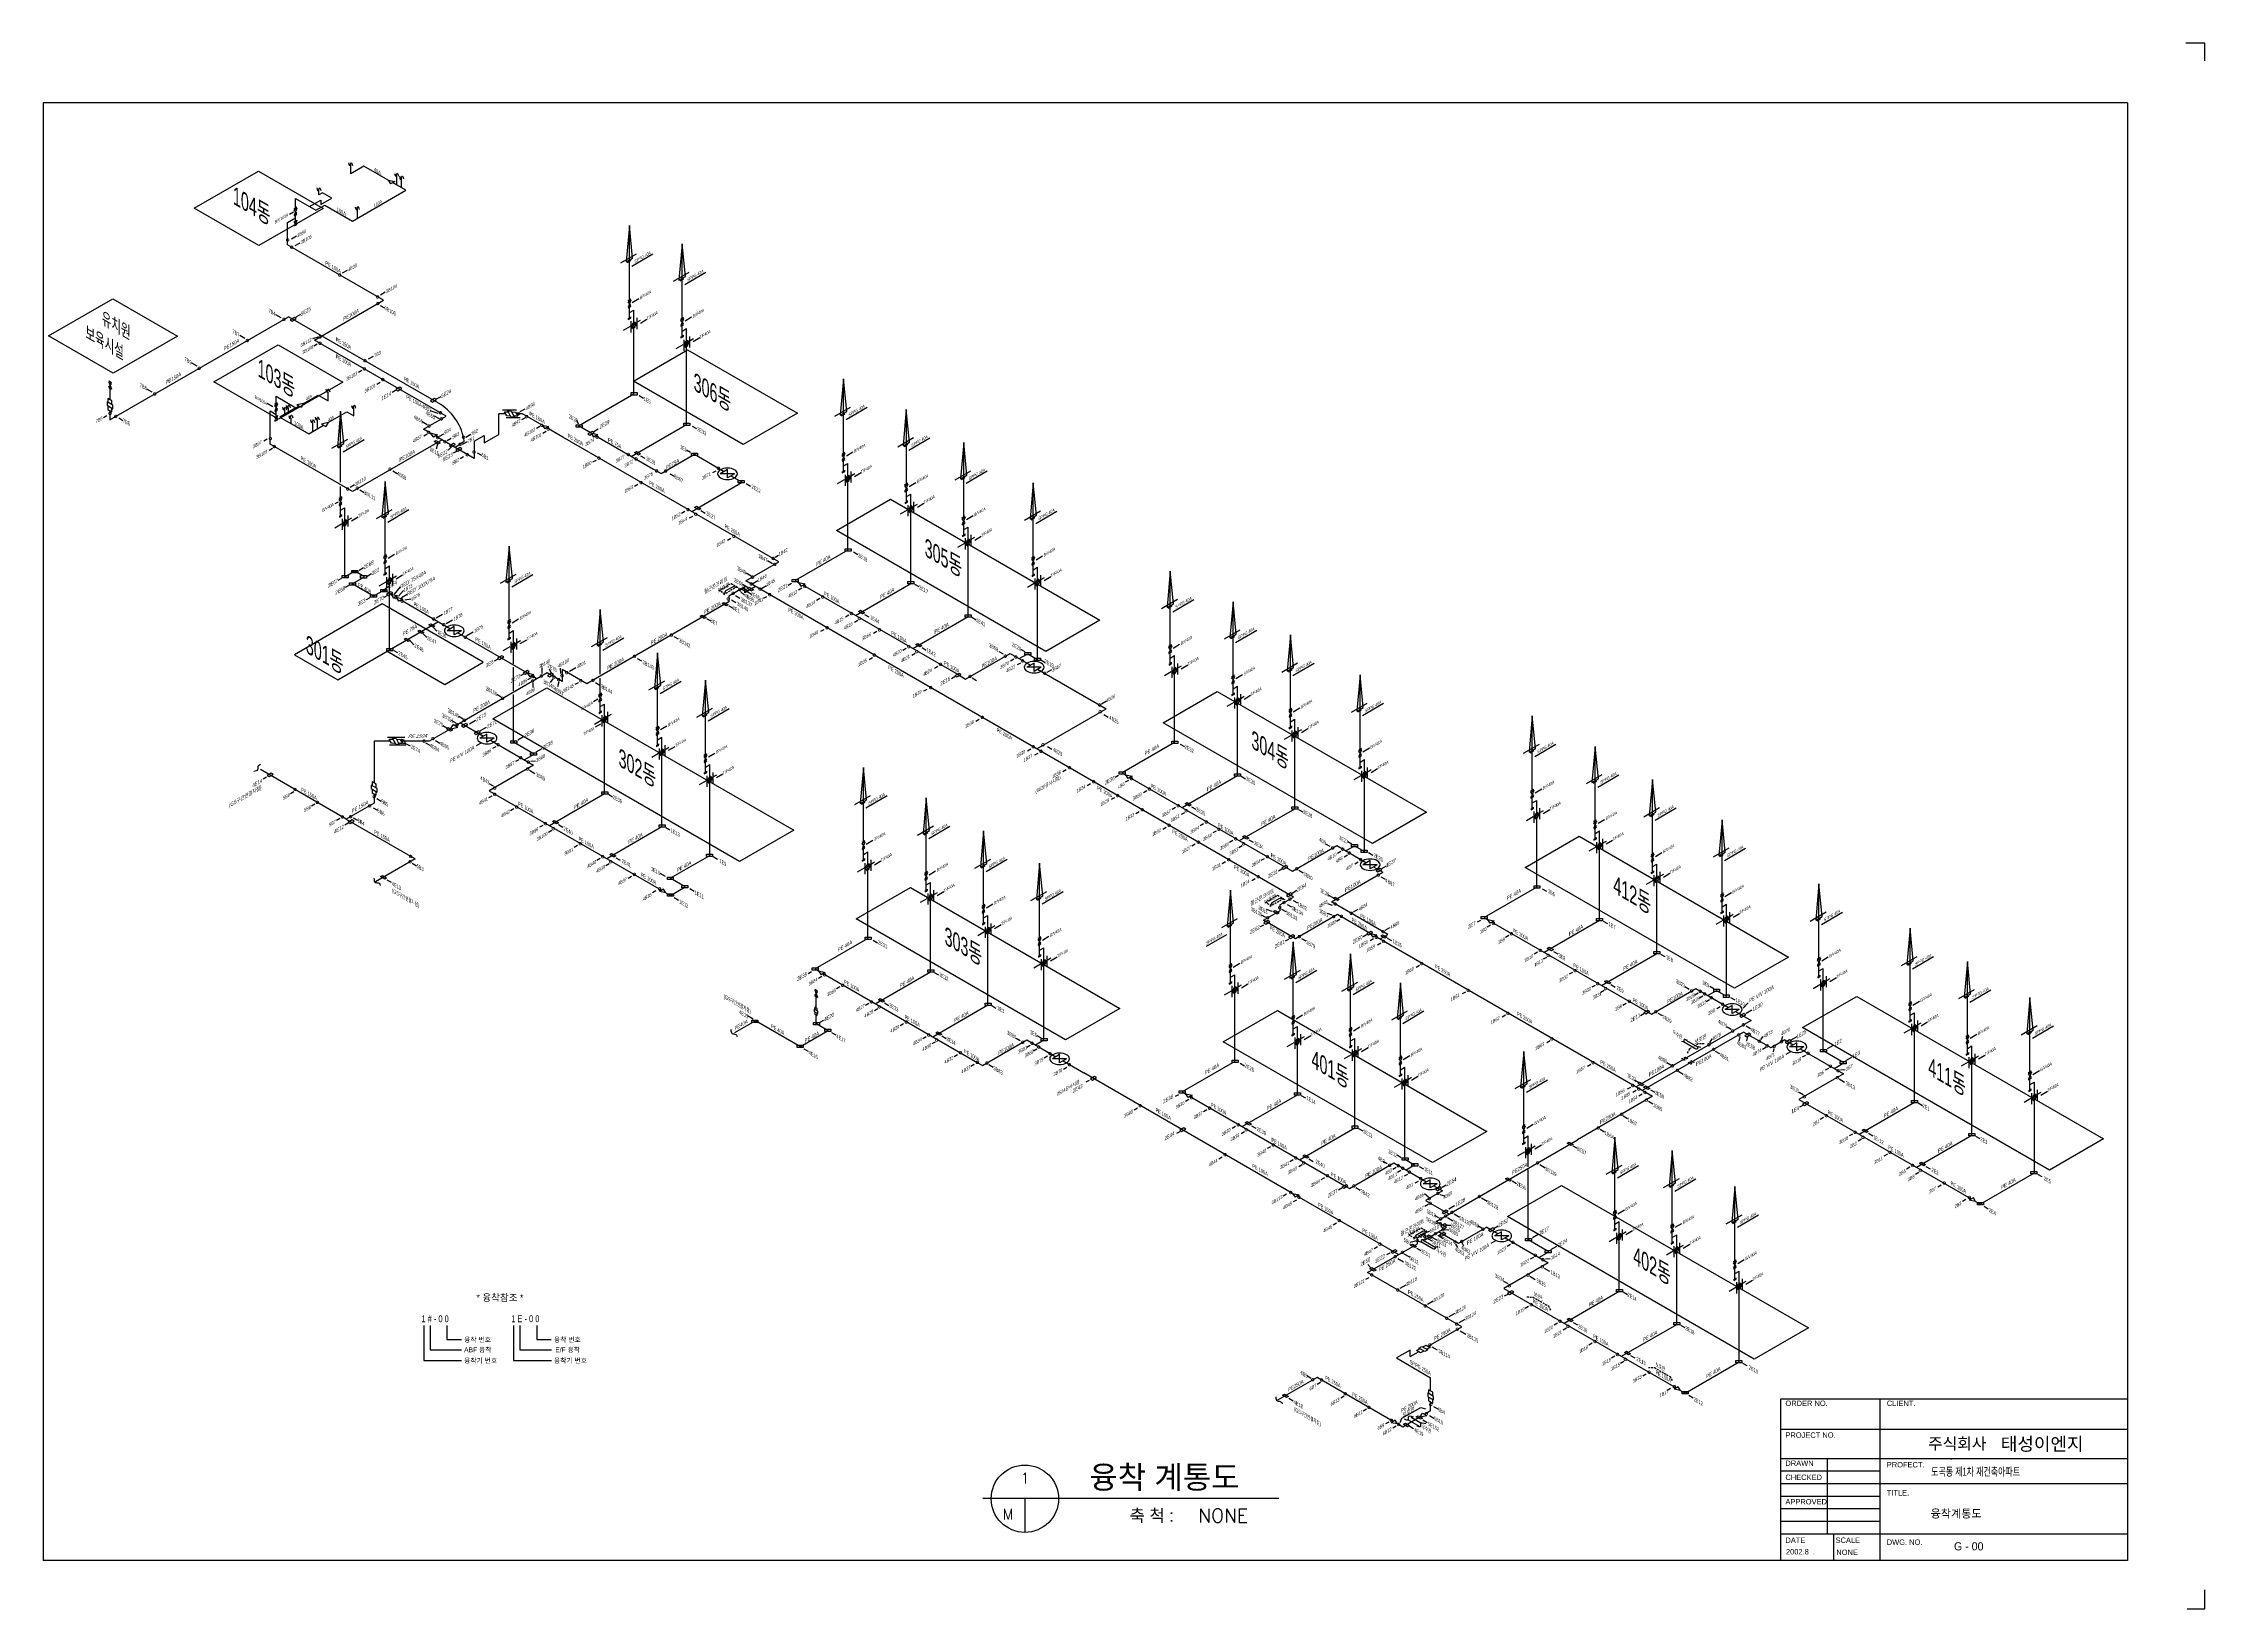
# Model space of a CAD drawing. Extents: x 207357 to 2790028, y 575219 to 1181204.
# Drawn here: x 252876 to 991949, y 646069 to 1181204 of the extents above; entities that cross this region are included whole.
import ezdxf
from ezdxf.enums import TextEntityAlignment as Align

# ---------------------------------------------------------------- set-up
doc = ezdxf.new("R2010")
doc.units = 0
doc.header["$LTSCALE"] = 100
doc.linetypes.add('HIDDEN', pattern=[9.525, 6.35, -3.175])
doc.layers.get('0').update_dxf_attribs({"linetype": 'CONTINUOUS'})
for name, color, linetype in [('2차ABF', 4, 'CONTINUOUS'), ('ABF', 4, 'CONTINUOUS'), ('EF', 6, 'CONTINUOUS'), ('GAS', 1, 'CONTINUOUS'), ('GTEXT', 2, 'CONTINUOUS'), ('건축', 9, 'CONTINUOUS'), ('연장', 3, 'CONTINUOUS'), ('지시선', 50, 'CONTINUOUS')]:
    doc.layers.add(name, color=color, linetype=linetype)
doc.styles.add('HSH', font='romans', dxfattribs={"bigfont": 'hs'})
doc.styles.get("Standard").update_dxf_attribs({"font": 'Dotum.ttf'})
doc.dimstyles.get("Standard").update_dxf_attribs({"dimtxt": 0.18, "dimasz": 0.18, "dimexe": 0.18, "dimexo": 0.0625, "dimgap": 0.09, "dimtad": 0, "dimtih": 1, "dimtoh": 1, "dimdec": 4, "dimzin": 0, "dimdsep": 46, "dimtxsty": 'Standard', "dimcen": 0.09, "dimadec": 0, "dimazin": 0, "dimtfac": 1, "dimtdec": 4, "dimtofl": 0, "dimtmove": 0, "dimatfit": 3, "dimfxl": 0, "dimtolj": 1, "dimtzin": 0, "dimarcsym": 0})

# ---------------------------------------------------------------- blocks, each defined once
blk = doc.blocks.new('E')
at = {"layer": 'EF'}
for p, q in [((266, 588), (-1165, -238)), ((-508, -618), (924, 208)), ((924, 208), (266, 588)), ((-1165, -238), (-508, -618))]:
    blk.add_line(p, q, dxfattribs=at)

msp = doc.modelspace()

# ---------------------------------------------------------------- linework, layer by layer
for p, q in [((304471, 1124783), (326447, 1137471)), ((326447, 1137471), (348536, 1124718)), ((326560, 1112030), (304471, 1124783)), ((348536, 1124718), (326560, 1112030)), ((254675, 1081184), (276651, 1093872)), ((276651, 1093872), (298739, 1081119)), ((276763, 1068431), (254675, 1081184)), ((298739, 1081119), (276763, 1068431)), ((311248, 1065429), (333225, 1078117)), ((333225, 1078117), (355313, 1065364)), ((454662, 1065730), (473169, 1076415)), ((473169, 1076415), (510735, 1054726)), ((333337, 1052676), (311248, 1065429)), ((355313, 1065364), (333337, 1052676)), ((492228, 1044041), (454662, 1065730)), ((510735, 1054726), (492228, 1044041)), ((524079, 1014650), (542587, 1025335)), ((542587, 1025335), (614148, 984019)), ((595641, 973334), (524079, 1014650)), ((368801, 989534), (355675, 981955)), ((403311, 969609), (368801, 989534)), ((614148, 984019), (595641, 973334)), ((355675, 981955), (338748, 972183)), ((338748, 972183), (353554, 963635)), ((353554, 963635), (370480, 973407)), ((370480, 973407), (390185, 962031)), ((390185, 962031), (403311, 969609)), ((406597, 950235), (425104, 960920)), ((425104, 960920), (509500, 912194)), ((635807, 948955), (654314, 959640)), ((654314, 959640), (725876, 918324)), ((490993, 901509), (406597, 950235)), ((707368, 907639), (635807, 948955)), ((725876, 918324), (707368, 907639)), ((509500, 912194), (490993, 901509)), ((759592, 899481), (778099, 910166)), ((778099, 910166), (849661, 868850)), ((831153, 858165), (759592, 899481)), ((530892, 881901), (549400, 892586)), ((549400, 892586), (620961, 851270)), ((602454, 840585), (530892, 881901)), ((849661, 868850), (831153, 858165)), ((620961, 851270), (602454, 840585)), ((656359, 839880), (674867, 850565)), ((674867, 850565), (746428, 809249)), ((854431, 844726), (872938, 855411)), ((872938, 855411), (957334, 806685)), ((938826, 796000), (854431, 844726)), ((727921, 798564), (656359, 839880)), ((746428, 809249), (727921, 798564)), ((957334, 806685), (938826, 796000)), ((753539, 780103), (772046, 790788)), ((772046, 790788), (856442, 742062)), ((837934, 731377), (753539, 780103)), ((856442, 742062), (837934, 731377))]:
    msp.add_line(p, q)
at = {"layer": 'ABF', "const_width": 271}
for points in [[(335989, 1113954, -1), (336880, 1113954, -1)], [(335989, 1113954, -1), (336880, 1113954, -1)], [(337415, 1111429, -1), (338307, 1111429, -1)], [(337415, 1111429, -1), (338307, 1111429, -1)], [(353798, 1101971, -1), (354689, 1101971, -1)], [(353798, 1101971, -1), (354689, 1101971, -1)], [(366770, 1094481, -1), (367662, 1094481, -1)], [(366770, 1094481, -1), (367662, 1094481, -1)], [(334735, 1086825, -1), (335626, 1086825, -1)], [(366852, 1092222, -1), (367743, 1092222, -1)], [(366852, 1092222, -1), (367743, 1092222, -1)], [(322200, 1079588, -1), (323091, 1079588, -1)], [(347072, 1080803, -1), (347963, 1080803, -1)], [(347072, 1080803, -1), (347963, 1080803, -1)], [(347072, 1078651, -1), (347963, 1078651, -1)], [(362423, 1072710, -1), (363314, 1072710, -1)], [(305755, 1070094, -1), (306647, 1070094, -1)], [(362232, 1069899, -1), (363123, 1069899, -1)], [(368548, 1066252, -1), (369439, 1066252, -1)], [(290575, 1061330, -1), (291467, 1061330, -1)], [(275260, 1054657, -1), (276151, 1054657, -1)], [(277235, 1053628, -1), (278127, 1053628, -1)], [(384324, 1050356, -1), (385216, 1050356, -1)], [(388255, 1054874, -1), (389147, 1054874, -1)], [(388573, 1052809, -1), (389465, 1052809, -1)], [(414941, 1054598, -1), (415832, 1054598, -1)], [(417680, 1053603, -1), (418571, 1053603, -1)], [(422909, 1050584, -1), (423800, 1050584, -1)], [(425083, 1049329, -1), (425974, 1049329, -1)], [(330057, 1046070, -1), (330948, 1046070, -1)], [(331418, 1043350, -1), (332310, 1043350, -1)], [(384226, 1048192, -1), (385117, 1048192, -1)], [(387292, 1046422, -1), (388183, 1046422, -1)], [(389814, 1044966, -1), (390706, 1044966, -1)], [(394964, 1044135, -1), (395856, 1044135, -1)], [(396132, 1046530, -1), (397023, 1046530, -1)], [(441810, 1046574, -1), (442701, 1046574, -1)], [(371031, 1035609, -1), (371922, 1035609, -1)], [(397423, 1040573, -1), (398314, 1040573, -1)], [(399726, 1041477, -1), (400617, 1041477, -1)], [(442421, 1039378, -1), (443312, 1039378, -1)], [(452468, 1040620, -1), (453359, 1040620, -1)], [(455109, 1039095, -1), (456001, 1039095, -1)], [(462147, 1035023, -1), (463038, 1035023, -1)], [(465236, 1034957, -1), (466128, 1034957, -1)], [(483280, 1035895, -1), (484171, 1035895, -1)], [(356507, 1028865, -1), (357398, 1028865, -1)], [(359787, 1029117, -1), (360678, 1029117, -1)], [(456878, 1031031, -1), (457769, 1031031, -1)], [(472867, 1021800, -1), (473758, 1021800, -1)], [(475534, 1020180, -1), (476426, 1020180, -1)], [(488577, 1012650, -1), (489468, 1012650, -1)], [(502008, 1005086, -1), (502899, 1005086, -1)], [(494952, 998694, -1), (495843, 998694, -1)], [(502534, 1003072, -1), (503425, 1003072, -1)], [(372993, 991731, -1), (373885, 991731, -1)], [(375132, 990496, -1), (376024, 990496, -1)], [(486673, 991249, -1), (487564, 991249, -1)], [(488328, 993190, -1), (489220, 993190, -1)], [(490545, 994470, -1), (491437, 994470, -1)], [(494513, 996373, -1), (495405, 996373, -1)], [(497516, 994639, -1), (498408, 994639, -1)], [(500849, 992715, -1), (501740, 992715, -1)], [(512752, 995522, -1), (513644, 995522, -1)], [(518933, 991954, -1), (519824, 991954, -1)], [(385923, 984414, -1), (386814, 984414, -1)], [(389387, 982414, -1), (390279, 982414, -1)], [(528788, 986264, -1), (529680, 986264, -1)], [(531508, 984564, -1), (532399, 984564, -1)], [(396766, 978154, -1), (397657, 978154, -1)], [(467198, 978893, -1), (468090, 978893, -1)], [(520455, 981395, -1), (521347, 981395, -1)], [(538376, 980692, -1), (539268, 980692, -1)], [(454580, 971608, -1), (455472, 971608, -1)], [(536602, 972072, -1), (537493, 972072, -1)], [(548395, 974944, -1), (549287, 974944, -1)], [(551115, 973244, -1), (552006, 973244, -1)], [(559221, 968894, -1), (560112, 968894, -1)], [(581397, 971698, -1), (582289, 971698, -1)], [(584993, 971415, -1), (585885, 971415, -1)], [(587275, 970097, -1), (588167, 970097, -1)], [(419776, 963202, -1), (420667, 963202, -1)], [(419941, 964712, -1), (420832, 964712, -1)], [(422742, 964914, -1), (423634, 964914, -1)], [(427100, 964536, -1), (427991, 964536, -1)], [(428663, 963672, -1), (429555, 963672, -1)], [(429836, 965033, -1), (430727, 965033, -1)], [(431448, 966073, -1), (432339, 966073, -1)], [(436254, 963298, -1), (437146, 963298, -1)], [(440360, 963398, -1), (441252, 963398, -1)], [(555864, 960952, -1), (556755, 960952, -1)], [(569341, 964763, -1), (570232, 964763, -1)], [(594877, 965817, -1), (595768, 965817, -1)], [(409501, 957269, -1), (410392, 957269, -1)], [(613621, 954996, -1), (614512, 954996, -1)], [(393935, 948282, -1), (394826, 948282, -1)], [(396476, 949750, -1), (397368, 949750, -1)], [(573554, 950739, -1), (574445, 950739, -1)], [(613846, 952686, -1), (614737, 952686, -1)], [(382650, 942650, -1), (383542, 942650, -1)], [(385709, 943533, -1), (386601, 943533, -1)], [(407972, 941454, -1), (408863, 941454, -1)], [(590923, 940711, -1), (591814, 940711, -1)], [(593563, 939186, -1), (594455, 939186, -1)], [(594265, 941381, -1), (595156, 941381, -1)], [(415645, 937024, -1), (416536, 937024, -1)], [(418035, 933114, -1), (418927, 933114, -1)], [(418278, 935504, -1), (419169, 935504, -1)], [(603332, 933546, -1), (604223, 933546, -1)], [(338516, 926123, -1), (339407, 926123, -1)], [(365589, 923638, -1), (366481, 923638, -1)], [(406768, 926609, -1), (407660, 926609, -1)], [(406773, 924466, -1), (407665, 924466, -1)], [(611604, 928770, -1), (612495, 928770, -1)], [(619794, 924042, -1), (620685, 924042, -1)], [(624480, 929827, -1), (625371, 929827, -1)], [(630661, 926259, -1), (631552, 926259, -1)], [(346138, 921722, -1), (347029, 921722, -1)], [(354743, 916754, -1), (355634, 916754, -1)], [(357550, 916818, -1), (358442, 916818, -1)], [(364058, 920515, -1), (364949, 920515, -1)], [(414285, 920129, -1), (415177, 920129, -1)], [(628202, 919187, -1), (629094, 919187, -1)], [(640516, 920569, -1), (641407, 920569, -1)], [(643235, 918869, -1), (644127, 918869, -1)], [(424141, 914439, -1), (425032, 914439, -1)], [(426860, 912739, -1), (427751, 912739, -1)], [(637417, 913867, -1), (638308, 913867, -1)], [(650104, 914997, -1), (650995, 914997, -1)], [(654429, 912500, -1), (655320, 912500, -1)], [(660123, 909249, -1), (661014, 909249, -1)], [(377871, 901433, -1), (378762, 901433, -1)], [(378057, 903231, -1), (378948, 903231, -1)], [(436066, 907554, -1), (436957, 907554, -1)], [(443748, 903119, -1), (444639, 903119, -1)], [(446467, 901419, -1), (447358, 901419, -1)], [(647383, 908113, -1), (648274, 908113, -1)], [(657739, 902134, -1), (658630, 902134, -1)], [(662842, 907549, -1), (663734, 907549, -1)], [(670948, 903199, -1), (671840, 903199, -1)], [(693310, 906136, -1), (694202, 906136, -1)], [(696721, 905720, -1), (697612, 905720, -1)], [(699003, 904402, -1), (699894, 904402, -1)], [(702874, 902167, -1), (703765, 902167, -1)], [(454573, 897069, -1), (455464, 897069, -1)], [(667857, 896293, -1), (668748, 896293, -1)], [(681069, 899068, -1), (681960, 899068, -1)], [(708893, 896844, -1), (709785, 896844, -1)], [(463161, 892155, -1), (464052, 892155, -1)], [(676678, 887478, -1), (677569, 887478, -1)], [(678683, 888636, -1), (679574, 888636, -1)], [(694161, 887003, -1), (695053, 887003, -1)], [(671093, 882286, -1), (671984, 882286, -1)], [(675225, 885744, -1), (676116, 885744, -1)], [(693687, 882663, -1), (694579, 882663, -1)], [(696316, 882732, -1), (697208, 882732, -1)], [(699696, 883807, -1), (700588, 883807, -1)], [(748265, 880353, -1), (749157, 880353, -1)], [(681932, 875840, -1), (682823, 875840, -1)], [(708216, 875612, -1), (709108, 875612, -1)], [(710558, 877536, -1), (711450, 877536, -1)], [(710693, 874182, -1), (711584, 874182, -1)], [(754446, 876785, -1), (755337, 876785, -1)], [(723747, 866608, -1), (724638, 866608, -1)], [(764301, 871095, -1), (765193, 871095, -1)], [(767021, 869395, -1), (767912, 869395, -1)], [(776227, 864210, -1), (777118, 864210, -1)], [(519565, 862773, -1), (520457, 862773, -1)], [(525746, 859205, -1), (526638, 859205, -1)], [(739648, 857427, -1), (740539, 857427, -1)], [(783908, 859775, -1), (784800, 859775, -1)], [(786628, 858075, -1), (787519, 858075, -1)], [(816059, 857261, -1), (816950, 857261, -1)], [(818996, 857118, -1), (819887, 857118, -1)], [(535602, 853515, -1), (536493, 853515, -1)], [(538321, 851815, -1), (539212, 851815, -1)], [(753265, 849565, -1), (754156, 849565, -1)], [(794734, 853725, -1), (795625, 853725, -1)], [(803817, 850193, -1), (804708, 850193, -1)], [(820506, 856246, -1), (821398, 856246, -1)], [(822788, 854928, -1), (823680, 854928, -1)], [(826659, 852693, -1), (827551, 852693, -1)], [(547527, 846630, -1), (548418, 846630, -1)], [(555208, 842195, -1), (556100, 842195, -1)], [(830084, 843544, -1), (830976, 843544, -1)], [(832180, 842224, -1), (833072, 842224, -1)], [(833765, 845669, -1), (834656, 845669, -1)], [(557928, 840495, -1), (558819, 840495, -1)], [(566034, 836145, -1), (566925, 836145, -1)], [(587359, 839681, -1), (588250, 839681, -1)], [(590540, 839397, -1), (591432, 839397, -1)], [(592822, 838079, -1), (593714, 838079, -1)], [(596694, 835844, -1), (597585, 835844, -1)], [(768295, 840888, -1), (769186, 840888, -1)], [(821944, 838844, -1), (822835, 838844, -1)], [(823572, 837254, -1), (824463, 837254, -1)], [(839238, 840019, -1), (840130, 840019, -1)], [(841871, 838489, -1), (842762, 838489, -1)], [(844313, 838309, -1), (845205, 838309, -1)], [(846773, 839899, -1), (847664, 839899, -1)], [(855806, 835945, -1), (856697, 835945, -1)], [(571796, 832818, -1), (572688, 832818, -1)], [(575117, 832613, -1), (576009, 832613, -1)], [(603318, 832019, -1), (604210, 832019, -1)], [(782391, 832750, -1), (783282, 832750, -1)], [(809508, 831664, -1), (810399, 831664, -1)], [(811136, 830074, -1), (812027, 830074, -1)], [(863479, 831515, -1), (864370, 831515, -1)], [(865869, 827605, -1), (866760, 827605, -1)], [(866111, 829995, -1), (867003, 829995, -1)], [(645033, 820752, -1), (645924, 820752, -1)], [(795937, 824929, -1), (796828, 824929, -1)], [(797976, 823751, -1), (798868, 823751, -1)], [(800126, 822548, -1), (801017, 822548, -1)], [(800559, 819938, -1), (801450, 819938, -1)], [(854602, 821100, -1), (855493, 821100, -1)], [(627514, 818050, -1), (628405, 818050, -1)], [(651213, 817183, -1), (652105, 817183, -1)], [(792135, 815075, -1), (793027, 815075, -1)], [(862119, 814620, -1), (863010, 814620, -1)], [(661069, 811493, -1), (661960, 811493, -1)], [(663788, 809793, -1), (664679, 809793, -1)], [(784124, 810450, -1), (785015, 810450, -1)], [(871974, 808930, -1), (872866, 808930, -1)], [(874694, 807230, -1), (875585, 807230, -1)], [(656530, 801297, -1), (657422, 801297, -1)], [(672994, 804608, -1), (673885, 804608, -1)], [(680675, 800173, -1), (681567, 800173, -1)], [(683395, 798473, -1), (684286, 798473, -1)], [(712826, 797659, -1), (713717, 797659, -1)], [(763377, 798474, -1), (764268, 798474, -1)], [(883900, 802045, -1), (884791, 802045, -1)], [(691501, 794123, -1), (692392, 794123, -1)], [(700584, 790591, -1), (701476, 790591, -1)], [(715763, 797516, -1), (716655, 797516, -1)], [(717274, 796644, -1), (718165, 796644, -1)], [(719555, 795327, -1), (720447, 795327, -1)], [(723427, 793092, -1), (724318, 793092, -1)], [(891581, 797610, -1), (892472, 797610, -1)], [(894300, 795910, -1), (895192, 795910, -1)], [(902406, 791560, -1), (903298, 791560, -1)], [(678935, 788362, -1), (679827, 788362, -1)], [(681812, 786701, -1), (682703, 786701, -1)], [(726337, 786279, -1), (727228, 786279, -1)], [(726649, 784679, -1), (727540, 784679, -1)], [(729290, 788034, -1), (730182, 788034, -1)], [(743476, 786984, -1), (744367, 786984, -1)], [(910995, 786646, -1), (911886, 786646, -1)], [(695544, 778773, -1), (696435, 778773, -1)], [(730096, 777659, -1), (730987, 777659, -1)], [(730217, 779329, -1), (731108, 779329, -1)], [(731014, 775619, -1), (731905, 775619, -1)], [(731940, 780324, -1), (732832, 780324, -1)], [(734088, 781564, -1), (734979, 781564, -1)], [(744740, 775806, -1), (745632, 775806, -1)], [(709482, 770725, -1), (710374, 770725, -1)], [(722281, 771902, -1), (723172, 771902, -1)], [(723441, 773492, -1), (724333, 773492, -1)], [(724827, 773282, -1), (725718, 773282, -1)], [(728467, 774279, -1), (729359, 774279, -1)], [(735171, 771469, -1), (736062, 771469, -1)], [(737479, 771614, -1), (738370, 771614, -1)], [(754914, 771321, -1), (755805, 771321, -1)], [(714701, 766435, -1), (715593, 766435, -1)], [(717145, 767887, -1), (718037, 767887, -1)], [(762587, 766891, -1), (763478, 766891, -1)], [(764977, 762981, -1), (765868, 762981, -1)], [(765219, 765371, -1), (766111, 765371, -1)], [(706668, 760167, -1), (707559, 760167, -1)], [(715554, 755037, -1), (716445, 755037, -1)], [(753710, 756476, -1), (754601, 756476, -1)], [(760078, 760153, -1), (760970, 760153, -1)], [(724975, 749598, -1), (725866, 749598, -1)], [(761227, 749996, -1), (762118, 749996, -1)], [(732303, 745367, -1), (733194, 745367, -1)], [(735750, 743377, -1), (736641, 743377, -1)], [(735944, 741630, -1), (736835, 741630, -1)], [(771082, 744306, -1), (771974, 744306, -1)], [(773802, 742606, -1), (774693, 742606, -1)], [(726550, 736207, -1), (727442, 736207, -1)], [(783008, 737421, -1), (783899, 737421, -1)], [(790689, 732986, -1), (791581, 732986, -1)], [(793409, 731286, -1), (794300, 731286, -1)], [(686505, 724363, -1), (687396, 724363, -1)], [(689506, 724270, -1), (690397, 724270, -1)], [(801515, 726936, -1), (802406, 726936, -1)], [(697632, 719578, -1), (698523, 719578, -1)], [(810103, 722022, -1), (810994, 722022, -1)], [(705696, 714923, -1), (706587, 714923, -1)], [(713391, 710480, -1), (714282, 710480, -1)], [(715842, 709065, -1), (716733, 709065, -1)], [(725306, 712740, -1), (726198, 712740, -1)], [(726838, 715863, -1), (727729, 715863, -1)]]:
    msp.add_lwpolyline(points, format="xyb", close=True, dxfattribs=at)
at = {"layer": 'EF'}
for points in [[(453880, 1061770), (455921, 1061770), (455921, 1060960), (453880, 1060960)], [(435052, 1050729), (437093, 1050729), (437093, 1049919), (435052, 1049919)], [(471933, 1051347), (473974, 1051347), (473974, 1050537), (471933, 1050537)], [(474551, 1041049), (476592, 1041049), (476592, 1040238), (474551, 1040238)], [(490451, 1031729), (492492, 1031729), (492492, 1030918), (490451, 1030918)], [(527096, 1008355), (529137, 1008355), (529137, 1007545), (527096, 1007545)], [(355067, 999255), (357108, 999255), (357108, 998445), (355067, 998445)], [(358391, 1001001), (360433, 1001001), (360433, 1000191), (358391, 1000191)], [(361375, 999212), (363416, 999212), (363416, 998402), (361375, 998402)], [(509005, 997897), (511046, 997897), (511046, 997087), (509005, 997087)], [(357624, 996785), (359665, 996785), (359665, 995975), (357624, 995975)], [(364742, 992654), (366783, 992654), (366783, 991844), (364742, 991844)], [(368364, 994528), (370406, 994528), (370406, 993718), (368364, 993718)], [(548486, 997185), (550528, 997185), (550528, 996375), (548486, 996375)], [(568093, 985865), (570134, 985865), (570134, 985055), (568093, 985055)], [(370369, 974319), (372411, 974319), (372411, 973509), (370369, 973509)], [(588521, 972992), (590562, 972992), (590562, 972182), (588521, 972182)], [(591829, 971039), (593870, 971039), (593870, 970228), (591829, 970228)], [(412783, 942730), (414824, 942730), (414824, 941920), (412783, 941920)], [(419469, 938660), (421510, 938660), (421510, 937850), (419469, 937850)], [(638823, 942660), (640864, 942660), (640864, 941850), (638823, 941850)], [(620732, 932202), (622773, 932202), (622773, 931392), (620732, 931392)], [(660214, 931490), (662255, 931490), (662255, 930680), (660214, 930680)], [(443839, 925360), (445880, 925360), (445880, 924550), (443839, 924550)], [(679821, 920170), (681862, 920170), (681862, 919360), (679821, 919360)], [(463446, 914040), (465487, 914040), (465487, 913230), (463446, 913230)], [(479649, 904051), (481690, 904051), (481690, 903241), (479649, 903241)], [(700248, 907297), (702289, 907297), (702289, 906487), (700248, 906487)], [(703556, 905344), (705598, 905344), (705598, 904533), (703556, 904533)], [(466272, 896133), (468313, 896133), (468313, 895323), (466272, 895323)], [(466373, 890480), (468414, 890480), (468414, 889670), (466373, 889670)], [(471218, 893278), (473259, 893278), (473259, 892467), (471218, 892467)], [(762609, 893186), (764650, 893186), (764650, 892376), (762609, 892376)], [(744518, 882728), (746559, 882728), (746559, 881918), (744518, 881918)], [(783999, 882016), (786040, 882016), (786040, 881206), (783999, 881206)], [(533909, 875606), (535950, 875606), (535950, 874796), (533909, 874796)], [(515818, 865148), (517859, 865148), (517859, 864338), (515818, 864338)], [(803606, 870696), (805647, 870696), (805647, 869886), (803606, 869886)], [(555300, 864436), (557341, 864436), (557341, 863626), (555300, 863626)], [(824033, 857823), (826075, 857823), (826075, 857013), (824033, 857013)], [(574906, 853116), (576947, 853116), (576947, 852306), (574906, 852306)], [(827342, 855870), (829383, 855870), (829383, 855059), (827342, 855059)], [(495160, 847292), (497202, 847292), (497202, 846482), (495160, 846482)], [(516223, 846493), (518264, 846493), (518264, 845683), (516223, 845683)], [(520161, 844155), (522202, 844155), (522202, 843345), (520161, 843345)], [(510686, 838737), (512727, 838737), (512727, 837926), (510686, 837926)], [(594068, 840974), (596109, 840974), (596109, 840164), (594068, 840164)], [(860617, 837221), (862658, 837221), (862658, 836411), (860617, 836411)], [(659376, 833585), (661417, 833585), (661417, 832775), (659376, 832775)], [(867302, 833151), (869343, 833151), (869343, 832341), (867302, 832341)], [(641285, 823127), (643326, 823127), (643326, 822316), (641285, 822316)], [(680767, 822415), (682808, 822415), (682808, 821605), (680767, 821605)], [(891672, 819851), (893713, 819851), (893713, 819041), (891672, 819041)], [(700373, 811095), (702415, 811095), (702415, 810285), (700373, 810285)], [(911279, 808531), (913320, 808531), (913320, 807721), (911279, 807721)], [(717507, 800180), (719548, 800180), (719548, 799370), (717507, 799370)], [(720801, 798221), (722842, 798221), (722842, 797411), (720801, 797411)], [(932523, 795536), (934564, 795536), (934564, 794726), (932523, 794726)], [(914206, 784971), (916247, 784971), (916247, 784161), (914206, 784161)], [(759725, 772598), (761766, 772598), (761766, 771788), (759725, 771788)], [(766410, 768528), (768452, 768528), (768452, 767718), (766410, 767718)], [(790780, 755228), (792821, 755228), (792821, 754418), (790780, 754418)], [(810387, 743908), (812428, 743908), (812428, 743098), (810387, 743098)], [(831631, 730913), (833672, 730913), (833672, 730103), (831631, 730103)], [(813314, 720348), (815355, 720348), (815355, 719538), (813314, 719538)]]:
    msp.add_lwpolyline(points, close=True, dxfattribs=at)
at = {"layer": 'GAS'}
for p, q in [((358037, 1136609), (358037, 1139630)), ((362549, 1139214), (358037, 1136609)), ((370790, 1134456), (362549, 1139214)), ((347165, 1129374), (347165, 1131096)), ((358601, 1120417), (376853, 1130956)), ((376853, 1130956), (372340, 1133561)), ((373734, 1132756), (373734, 1136049)), ((375418, 1131784), (375418, 1135077)), ((339166, 1128108), (346115, 1124096)), ((339166, 1124976), (339166, 1128108)), ((343956, 1125342), (347840, 1127584)), ((346115, 1124096), (349172, 1125861)), ((348356, 1130062), (347165, 1129374)), ((347840, 1126134), (351500, 1128247)), ((347840, 1127584), (347840, 1126134)), ((351500, 1128247), (348356, 1130062)), ((349172, 1125861), (358601, 1120417)), ((360307, 1121402), (360307, 1124695)), ((336382, 1119973), (339166, 1121580)), ((336382, 1112350), (336382, 1119973)), ((339166, 1121580), (339166, 1122443)), ((339166, 1120447), (339166, 1121928)), ((453298, 1097906), (453298, 1118790)), ((369250, 1093374), (336382, 1112350)), ((471351, 1091611), (471351, 1112495)), ((453298, 1093562), (453298, 1097906)), ((275688, 1052483), (336750, 1087737)), ((388795, 1057689), (336750, 1087737)), ((345656, 1079752), (369250, 1093374)), ((453298, 1087241), (453298, 1091028)), ((453298, 1089135), (454787, 1089994)), ((454787, 1085650), (454787, 1089994)), ((471351, 1087266), (471351, 1091611)), ((390660, 1053769), (345656, 1079752)), ((454787, 1065658), (454787, 1083902)), ((471351, 1080946), (471351, 1084733)), ((471351, 1082839), (472840, 1083699)), ((472840, 1079354), (472840, 1083699)), ((472840, 1055235), (472840, 1077607)), ((454787, 1061308), (454787, 1066635)), ((526514, 1045469), (526514, 1066352)), ((275775, 1059298), (275775, 1063086)), ((332504, 1058162), (332504, 1060531)), ((332504, 1060531), (339301, 1056607)), ((339301, 1056607), (340335, 1057204)), ((341884, 1058098), (346844, 1060962)), ((346844, 1060962), (350258, 1058991)), ((350258, 1058991), (350258, 1062036)), ((435896, 1050401), (454787, 1061308)), ((275688, 1055556), (275688, 1052483)), ((330505, 1044148), (330505, 1055498)), ((330505, 1055498), (332504, 1054344)), ((332504, 1054765), (332504, 1055628)), ((332504, 1053633), (332504, 1055113)), ((339301, 1056607), (333807, 1053435)), ((333807, 1053435), (343722, 1047711)), ((335508, 1054417), (335508, 1055876)), ((336768, 1055144), (336768, 1056603)), ((337599, 1051246), (337599, 1053114)), ((343722, 1047711), (348753, 1050616)), ((345089, 1048500), (345089, 1051545)), ((346663, 1049410), (346663, 1052454)), ((350302, 1051510), (356683, 1055195)), ((354558, 1034504), (354558, 1055388)), ((356683, 1055195), (359072, 1053816)), ((359072, 1053816), (359072, 1056636)), ((382896, 1049286), (390660, 1053769)), ((410950, 1054523), (408625, 1054520)), ((408632, 1047490), (408632, 1054520)), ((416789, 1054530), (414688, 1054527)), ((423499, 1050656), (416789, 1054530)), ((430570, 1046574), (425049, 1049761)), ((440226, 1047900), (435896, 1050401)), ((453949, 1039978), (472840, 1050885)), ((472840, 1050885), (472840, 1056212)), ((547995, 1035035), (547995, 1055919)), ((358583, 1027937), (330505, 1044148)), ((389228, 1045630), (358583, 1027937)), ((385062, 1048036), (382896, 1049286)), ((400228, 1039280), (386948, 1046947)), ((393661, 1043071), (396799, 1045156)), ((400228, 1045138), (403688, 1047136)), ((400228, 1045138), (400228, 1039280)), ((403688, 1044636), (408632, 1047490)), ((403688, 1047136), (403688, 1044636)), ((504448, 1003920), (430570, 1046574)), ((441776, 1047006), (461550, 1035589)), ((526514, 1041124), (526514, 1045469)), ((567601, 1023715), (567601, 1044599)), ((461550, 1035589), (464154, 1034085)), ((464154, 1034085), (475583, 1040684)), ((475583, 1040684), (485724, 1034829)), ((526514, 1034804), (526514, 1038591)), ((526514, 1036697), (528002, 1037557)), ((528002, 1033212), (528002, 1037557)), ((547995, 1030691), (547995, 1035035)), ((354558, 1031196), (354558, 1034504)), ((354558, 1028470), (354558, 1029645)), ((354558, 1026002), (354558, 1029593)), ((369789, 1010476), (369789, 1031359)), ((474597, 1021155), (491855, 1031119)), ((488023, 1033331), (491855, 1031119)), ((528002, 1013220), (528002, 1031464)), ((547995, 1024370), (547995, 1028157)), ((591393, 1009979), (591393, 1030863)), ((354558, 1019682), (354558, 1023469)), ((354558, 1021575), (356047, 1022435)), ((356047, 1002255), (356047, 1022435)), ((356047, 1022247), (356047, 1022435)), ((547995, 1026264), (549483, 1027123)), ((549483, 1022779), (549483, 1027123)), ((549483, 1002787), (549483, 1021031)), ((567601, 1019371), (567601, 1023715)), ((528002, 1007893), (528002, 1013220)), ((567601, 1013050), (567601, 1016837)), ((567601, 1014944), (569090, 1015803)), ((569090, 1011459), (569090, 1015803)), ((369789, 1006131), (369789, 1010476)), ((412201, 988354), (412201, 1009238)), ((528002, 1007893), (510021, 997512)), ((569090, 991467), (569090, 1009711)), ((591393, 1005635), (591393, 1009979)), ((356047, 998728), (356047, 1002255)), ((359456, 1000696), (356047, 998728)), ((358475, 996397), (362689, 998830)), ((362689, 998830), (359456, 1000696)), ((369789, 999811), (369789, 1003598)), ((369789, 1001704), (371277, 1002563)), ((371277, 998219), (371277, 1002563)), ((493166, 997407), (504448, 1003920)), ((549483, 996562), (549483, 1002787)), ((591393, 999314), (591393, 1003102)), ((591393, 1001208), (592881, 1002067)), ((592881, 997723), (592881, 1002067)), ((638241, 979774), (638241, 1000657)), ((365824, 992154), (358475, 996397)), ((369400, 994218), (365824, 992154)), ((371791, 992838), (369400, 994218)), ((371277, 978227), (371277, 996471)), ((375098, 990929), (392165, 981075)), ((492742, 995391), (487268, 992231)), ((487268, 992231), (487268, 990260)), ((496449, 995512), (492742, 993371)), ((492742, 993371), (492742, 995391)), ((680328, 889349), (493166, 997407)), ((510021, 997512), (511169, 996849)), ((512718, 995955), (565661, 965388)), ((530574, 985645), (549483, 996562)), ((569090, 985242), (569090, 991467)), ((592881, 977731), (592881, 995975)), ((388028, 983464), (371277, 973793)), ((412201, 984009), (412201, 988354)), ((487268, 990260), (438737, 962241)), ((443347, 965536), (443347, 987605)), ((550181, 974325), (569090, 985242)), ((659722, 969340), (659722, 990224)), ((371277, 973793), (371277, 978227)), ((394611, 979663), (418383, 965938)), ((412201, 977689), (412201, 981476)), ((412201, 979582), (413690, 980442)), ((413690, 976097), (413690, 980442)), ((592881, 970582), (592881, 977731)), ((638241, 975429), (638241, 979774)), ((679329, 958020), (679329, 978904)), ((413690, 969116), (413690, 974350)), ((462954, 951890), (462954, 972774)), ((568266, 963884), (583449, 972650)), ((583449, 972650), (590427, 968622)), ((586578, 970844), (589504, 972533)), ((589504, 972533), (592881, 970582)), ((638241, 969109), (638241, 972896)), ((638241, 971002), (639730, 971862)), ((639730, 967517), (639730, 971862)), ((659722, 964996), (659722, 969340)), ((425177, 965940), (393886, 947874)), ((413690, 959803), (413690, 967916)), ((419932, 965044), (421778, 963978)), ((430298, 962983), (425177, 965940)), ((438737, 962241), (430298, 967113)), ((430298, 967113), (430298, 962983)), ((443347, 963210), (443347, 964166)), ((443347, 958866), (443347, 963210)), ((479313, 942542), (479313, 963425)), ((565661, 965388), (568266, 963884)), ((592873, 967210), (616280, 953696)), ((639730, 947525), (639730, 965769)), ((659722, 958675), (659722, 962462)), ((659722, 960569), (661211, 961428)), ((661211, 957084), (661211, 961428)), ((703120, 944284), (703120, 965168)), ((413690, 946975), (413690, 958561)), ((443347, 952545), (443347, 956332)), ((443347, 954439), (444835, 955298)), ((444835, 950954), (444835, 955298)), ((592578, 940012), (616280, 953696)), ((661211, 937092), (661211, 955336)), ((679329, 953676), (679329, 958020)), ((392000, 946785), (384826, 942643)), ((395599, 948863), (403371, 944375)), ((413690, 942305), (413690, 946975)), ((444835, 930962), (444835, 949206)), ((462954, 947546), (462954, 951890)), ((639730, 942198), (639730, 947525)), ((679329, 947355), (679329, 951142)), ((679329, 949249), (680818, 950108)), ((680818, 945764), (680818, 950108)), ((762027, 930300), (762027, 951183)), ((371556, 942627), (366017, 942612)), ((366017, 942612), (366017, 928329)), ((384826, 942643), (375294, 942631)), ((405817, 942963), (420557, 934453)), ((420721, 938246), (413690, 942305)), ((462954, 941225), (462954, 945012)), ((462954, 943119), (464442, 943978)), ((464442, 939634), (464442, 943978)), ((479313, 938197), (479313, 942542)), ((639730, 942198), (621749, 931817)), ((680818, 925772), (680818, 944016)), ((703120, 939940), (703120, 944284)), ((783508, 919866), (783508, 940750)), ((356493, 915965), (327161, 932899)), ((420557, 934453), (405374, 925686)), ((417354, 936302), (420721, 938246)), ((464442, 919642), (464442, 937886)), ((479313, 931876), (479313, 935664)), ((479313, 933770), (480801, 934629)), ((480801, 930285), (480801, 934629)), ((533327, 912720), (533327, 933603)), ((621749, 931817), (622896, 931154)), ((661211, 930867), (661211, 937092)), ((703120, 933619), (703120, 937407)), ((703120, 935513), (704609, 936372)), ((704609, 932028), (704609, 936372)), ((366017, 924537), (366017, 921463)), ((405374, 925686), (464284, 891675)), ((425927, 913820), (444835, 924737)), ((444835, 924737), (444835, 930962)), ((480801, 910293), (480801, 928537)), ((624446, 930260), (677389, 899693)), ((642302, 919950), (661211, 930867)), ((680818, 919547), (680818, 925772)), ((704609, 912036), (704609, 930280)), ((762027, 925955), (762027, 930300)), ((803114, 908546), (803114, 929430)), ((366017, 921463), (356493, 915965)), ((464442, 913417), (464442, 919642)), ((554808, 902286), (554808, 923170)), ((661909, 908630), (680818, 919547)), ((762027, 919635), (762027, 923422)), ((762027, 921528), (763515, 922388)), ((763515, 918043), (763515, 922388)), ((783508, 915522), (783508, 919866)), ((356493, 915965), (380039, 902370)), ((445533, 902500), (464442, 913417)), ((480801, 903608), (480801, 910293)), ((533327, 908375), (533327, 912720)), ((574415, 890966), (574415, 911850)), ((704609, 904887), (704609, 912036)), ((763515, 898051), (763515, 916295)), ((783508, 909201), (783508, 912988)), ((783508, 911095), (784996, 911954)), ((784996, 907610), (784996, 911954)), ((826906, 894810), (826906, 915694)), ((380039, 902370), (366525, 894568)), ((467283, 895803), (480801, 903608)), ((533327, 902055), (533327, 905842)), ((533327, 903948), (534815, 904808)), ((534815, 900463), (534815, 904808)), ((554808, 897942), (554808, 902286)), ((679993, 898189), (695177, 906955)), ((695177, 906955), (705318, 901100)), ((698306, 905149), (701231, 906838)), ((701231, 906838), (704609, 904887)), ((784996, 887618), (784996, 905862)), ((803114, 904202), (803114, 908546)), ((472406, 892845), (467283, 895803)), ((534815, 880471), (534815, 898716)), ((554808, 891621), (554808, 895409)), ((554808, 893515), (556296, 894374)), ((556296, 890030), (556296, 894374)), ((593562, 879912), (593562, 900795)), ((677389, 899693), (679993, 898189)), ((693332, 887722), (710911, 897871)), ((707764, 899688), (710911, 897871)), ((763515, 892724), (763515, 898051)), ((803114, 897881), (803114, 901668)), ((803114, 899775), (804603, 900634)), ((804603, 896290), (804603, 900634)), ((804603, 876298), (804603, 894542)), ((826906, 890466), (826906, 894810)), ((465764, 890820), (467331, 889915)), ((467331, 889915), (472406, 892845)), ((556296, 870038), (556296, 888282)), ((574415, 886622), (574415, 890966)), ((658794, 870698), (658794, 891582)), ((675644, 886644), (680328, 889349)), ((712641, 876574), (693332, 887722)), ((763515, 892724), (745534, 882343)), ((784996, 881393), (784996, 887618)), ((826906, 884145), (826906, 887933)), ((826906, 886039), (828394, 886898)), ((828394, 882554), (828394, 886898)), ((860035, 872880), (860035, 893763)), ((534815, 875144), (534815, 880471)), ((574415, 880301), (574415, 884089)), ((574415, 882195), (575903, 883054)), ((575903, 878710), (575903, 883054)), ((593562, 875567), (593562, 879912)), ((670072, 881416), (675644, 884633)), ((680998, 875108), (670072, 881416)), ((675644, 886644), (675644, 884633)), ((695401, 883423), (680998, 875108)), ((706633, 876939), (695401, 883423)), ((745534, 882343), (746682, 881680)), ((748231, 880786), (801174, 850219)), ((766087, 870476), (784996, 881393)), ((828394, 862562), (828394, 880806)), ((534815, 875144), (516834, 864763)), ((575903, 858718), (575903, 876962)), ((593562, 869247), (593562, 873034)), ((680275, 853047), (680275, 873931)), ((708182, 876044), (803123, 821230)), ((709952, 875022), (712641, 876574)), ((804603, 870073), (804603, 876298)), ((860035, 868535), (860035, 872880)), ((891181, 857701), (891181, 878585)), ((516834, 864763), (517982, 864100)), ((556296, 863814), (556296, 870038)), ((593562, 871140), (595050, 871999)), ((595050, 867655), (595050, 871999)), ((595050, 847663), (595050, 865907)), ((658794, 866354), (658794, 870698)), ((699882, 848945), (699882, 869829)), ((785694, 859156), (804603, 870073)), ((860035, 862214), (860035, 866002)), ((860035, 864108), (861523, 864967)), ((861523, 860623), (861523, 864967)), ((910787, 846381), (910787, 867265)), ((519531, 863206), (572474, 832639)), ((537387, 852896), (556296, 863814)), ((575903, 852494), (575903, 858718)), ((658794, 860033), (658794, 863820)), ((658794, 861927), (660282, 862786)), ((660282, 858442), (660282, 862786)), ((716918, 839109), (716918, 859993)), ((802742, 849314), (817925, 858080)), ((817925, 858080), (829104, 851626)), ((822091, 855675), (825016, 857363)), ((825016, 857363), (828394, 855413)), ((828394, 855413), (828394, 862562)), ((861523, 840631), (861523, 858875)), ((891181, 853357), (891181, 857701)), ((517150, 851386), (517150, 855173)), ((556994, 841576), (575903, 852494)), ((660282, 838450), (660282, 856694)), ((680275, 848702), (680275, 853047)), ((801174, 850219), (802742, 849314)), ((831550, 850214), (836831, 847165)), ((891181, 847036), (891181, 850823)), ((932187, 834026), (932187, 854910)), ((496385, 847027), (489234, 842899)), ((511779, 838140), (496385, 847027)), ((521304, 843639), (511779, 838140)), ((517092, 849144), (517092, 846070)), ((521304, 843639), (517092, 846070)), ((595050, 840515), (595050, 847663)), ((680275, 842382), (680275, 846169)), ((680275, 844275), (681763, 845135)), ((681763, 840790), (681763, 845135)), ((681763, 840790), (681763, 845135)), ((699882, 844600), (699882, 848945)), ((836831, 847165), (797517, 824467)), ((834216, 843215), (799630, 823247)), ((843664, 837760), (834216, 843215)), ((891181, 848930), (892669, 849789)), ((892669, 845445), (892669, 849789)), ((892669, 825453), (892669, 843697)), ((910787, 842037), (910787, 846381)), ((574042, 831734), (589226, 840500)), ((589226, 840500), (599138, 834777)), ((592125, 838826), (595050, 840515)), ((660282, 833122), (660282, 838450)), ((681763, 828016), (681763, 839043)), ((699882, 838280), (699882, 842067)), ((699882, 840173), (701370, 841033)), ((701370, 836688), (701370, 841033)), ((716918, 834765), (716918, 839109)), ((759143, 815627), (759143, 836511)), ((848392, 840490), (843664, 837760)), ((848392, 840490), (851205, 838866)), ((853651, 837454), (868391, 828944)), ((861523, 836796), (861523, 841466)), ((868554, 832737), (861523, 836796)), ((910787, 835716), (910787, 839503)), ((910787, 837610), (912276, 838469)), ((912276, 834125), (912276, 838469)), ((572474, 832639), (574042, 831734)), ((601584, 833365), (608627, 829299)), ((680071, 788050), (608627, 829299)), ((660282, 833122), (642302, 822741)), ((681763, 821792), (681763, 828016)), ((701370, 816696), (701370, 834941)), ((716918, 828444), (716918, 832231)), ((716918, 830338), (718406, 831197)), ((718406, 826853), (718406, 831197)), ((868391, 828944), (853207, 820178)), ((865188, 830793), (868554, 832737)), ((912276, 814133), (912276, 832377)), ((932187, 829682), (932187, 834026)), ((642302, 822741), (643449, 822079)), ((644998, 821184), (697942, 790617)), ((662854, 810875), (681763, 821792)), ((718406, 806861), (718406, 825105)), ((803123, 821230), (777423, 806392)), ((892669, 819228), (892669, 825453)), ((932187, 823361), (932187, 827148)), ((932187, 825255), (933675, 826114)), ((933675, 821770), (933675, 826114)), ((701370, 810472), (701370, 816696)), ((759143, 811282), (759143, 815627)), ((853207, 820178), (912117, 786166)), ((873760, 808311), (892669, 819228)), ((912276, 807908), (912276, 814133)), ((933675, 801778), (933675, 820022)), ((682461, 799555), (701370, 810472)), ((718406, 799712), (718406, 806861)), ((729193, 778490), (777423, 806392)), ((759143, 804962), (759143, 808749)), ((759143, 806855), (760631, 807715)), ((760631, 803370), (760631, 807715)), ((790289, 786349), (790289, 807233)), ((893367, 796991), (912276, 807908)), ((699509, 789712), (714693, 798479)), ((714693, 798479), (725871, 792025)), ((718406, 799712), (721784, 797762)), ((760631, 797078), (760631, 801623)), ((809895, 781758), (809895, 802642)), ((933675, 795093), (933675, 801778)), ((718859, 796073), (721784, 797762)), ((760631, 776008), (760631, 796187)), ((915165, 784406), (933675, 795093)), ((716312, 767127), (681620, 787156)), ((697942, 790617), (699509, 789712)), ((731260, 788913), (725530, 785605)), ((725530, 785605), (733427, 781045)), ((728317, 790612), (731260, 788913)), ((790289, 782005), (790289, 786349)), ((831295, 769403), (831295, 790287)), ((913597, 785311), (915165, 784406)), ((725244, 772170), (732692, 776470)), ((732692, 776470), (729193, 778490)), ((746430, 776485), (736772, 770909)), ((746430, 776485), (750313, 774243)), ((760631, 772173), (760631, 776843)), ((790289, 775684), (790289, 779472)), ((790289, 777578), (791777, 778437)), ((791777, 774093), (791777, 778437)), ((791777, 774093), (791777, 778437)), ((809895, 777413), (809895, 781758)), ((705710, 761006), (722724, 770829)), ((722724, 772825), (725244, 774280)), ((722724, 770829), (722724, 772825)), ((725244, 774280), (725244, 772170)), ((736772, 770909), (729916, 774867)), ((752759, 772831), (767499, 764320)), ((767662, 768114), (760631, 772173)), ((791777, 760830), (791777, 772345)), ((809895, 771093), (809895, 774880)), ((809895, 772987), (811384, 773846)), ((811384, 769501), (811384, 773846)), ((831295, 765058), (831295, 769403)), ((767499, 764320), (752315, 755554)), ((764296, 766170), (767662, 768114)), ((811384, 749510), (811384, 767754)), ((831295, 758738), (831295, 762525)), ((831295, 760632), (832783, 761491)), ((832783, 757146), (832783, 761491)), ((737875, 742435), (705710, 761006)), ((752315, 755554), (811225, 721543)), ((772868, 743688), (791777, 754605)), ((791777, 754605), (791777, 760830)), ((832783, 737155), (832783, 755399)), ((811384, 743285), (811384, 749510)), ((726423, 735824), (737875, 742435)), ((792475, 732368), (811384, 743285)), ((720236, 734477), (715589, 731794)), ((715589, 731794), (727265, 725053)), ((720236, 732252), (720236, 734477)), ((720236, 732252), (723139, 733928)), ((832783, 730470), (832783, 737155)), ((688409, 725124), (674895, 717322)), ((714457, 710085), (688409, 725124)), ((727265, 720554), (727265, 725053)), ((814273, 719783), (832783, 730470)), ((812705, 720688), (814273, 719783)), ((723712, 711636), (717741, 708189)), ((727265, 713688), (725192, 712491)), ((727265, 713688), (727265, 716762)), ((717741, 708189), (715938, 709230))]:
    msp.add_line(p, q, dxfattribs=at)
msp.add_arc((379069, 1042656), 17905, 8.02845, 57.099491, dxfattribs=at)
at = {"layer": 'GTEXT', "color": 5}
for p, q in [((252876, 1160791), (252876, 662594)), ((965488, 1160791), (252876, 1160791)), ((965488, 1160791), (965488, 662594)), ((965488, 662594), (252876, 662594))]:
    msp.add_line(p, q, dxfattribs=at)
at = {"layer": 'GTEXT'}
for p, q in [((370790, 1134456), (371631, 1133152)), ((370790, 1134456), (373049, 1133971)), ((373049, 1133971), (371631, 1133152)), ((338695, 1124705), (339636, 1125248)), ((338695, 1124461), (339636, 1125004)), ((338695, 1124222), (339636, 1124765)), ((339636, 1124765), (338695, 1122411)), ((339636, 1122954), (338695, 1124222)), ((338695, 1122411), (339636, 1122954)), ((338695, 1122171), (339636, 1122715)), ((338695, 1120176), (339636, 1120719)), ((339166, 1119308), (338695, 1120176)), ((338741, 1118828), (339610, 1119330)), ((338741, 1119292), (338741, 1118828)), ((339636, 1120719), (339166, 1119308)), ((339610, 1119330), (339610, 1119755)), ((453290, 1118877), (452192, 1106491)), ((454387, 1107758), (453290, 1118877)), ((450337, 1106159), (455728, 1109272)), ((471343, 1112582), (470245, 1100195)), ((472440, 1101463), (471343, 1112582)), ((452192, 1106491), (454387, 1107758)), ((452574, 1106274), (453836, 1107002)), ((468390, 1099864), (473781, 1102977)), ((470245, 1100195), (472440, 1101463)), ((452828, 1093290), (453769, 1093833)), ((470627, 1099979), (471889, 1100707)), ((452828, 1093046), (453769, 1093590)), ((452828, 1092807), (453769, 1093350)), ((453769, 1093350), (452828, 1090996)), ((453769, 1091539), (452828, 1092807)), ((452828, 1090996), (453769, 1091539)), ((452828, 1090757), (453769, 1091300)), ((452875, 1086792), (453744, 1087294)), ((452875, 1087256), (452875, 1086792)), ((453744, 1087294), (453744, 1087719)), ((455789, 1087304), (455789, 1083522)), ((456070, 1085936), (457131, 1086548)), ((470881, 1086995), (471822, 1087538)), ((470881, 1086751), (471822, 1087294)), ((470881, 1086512), (471822, 1087055)), ((471822, 1087055), (470881, 1084701)), ((471822, 1085244), (470881, 1086512)), ((451280, 1083170), (453636, 1084530)), ((453812, 1086163), (453812, 1082381)), ((454040, 1084860), (455554, 1085734)), ((455554, 1085238), (454040, 1084365)), ((454040, 1083853), (454040, 1084860)), ((455554, 1084727), (454040, 1083853)), ((455223, 1085901), (454351, 1085398)), ((454351, 1085398), (454351, 1085039)), ((454351, 1083650), (455223, 1084154)), ((454351, 1084032), (454351, 1083650)), ((455223, 1085543), (455223, 1085901)), ((455223, 1084154), (455223, 1084536)), ((455554, 1085734), (455554, 1084727)), ((470881, 1084701), (471822, 1085244)), ((470881, 1084462), (471822, 1085005)), ((470928, 1080497), (471797, 1080999)), ((470928, 1080960), (470928, 1080497)), ((471797, 1080999), (471797, 1081424)), ((471865, 1079868), (471865, 1076085)), ((472093, 1078565), (473607, 1079439)), ((473276, 1079606), (472404, 1079103)), ((472404, 1079103), (472404, 1078744)), ((473276, 1079248), (473276, 1079606)), ((473607, 1079439), (473607, 1078432)), ((473842, 1081009), (473842, 1077227)), ((474124, 1079640), (475184, 1080253)), ((469333, 1076875), (471689, 1078235)), ((473607, 1078943), (472093, 1078069)), ((472093, 1077558), (472093, 1078565)), ((473607, 1078432), (472093, 1077558)), ((472404, 1077355), (473276, 1077858)), ((472404, 1077737), (472404, 1077355)), ((473276, 1077858), (473276, 1078241)), ((276245, 1065104), (275304, 1065647)), ((275304, 1065407), (276245, 1063053)), ((276245, 1064864), (275304, 1065407)), ((275304, 1063597), (276245, 1064864)), ((526505, 1066439), (525408, 1054053)), ((527603, 1055321), (526505, 1066439)), ((276693, 1057470), (274686, 1058629)), ((274686, 1058629), (274686, 1057434)), ((274686, 1057434), (276693, 1056275)), ((274991, 1059751), (274991, 1058453)), ((276385, 1058946), (274991, 1059751)), ((274991, 1057258), (274991, 1055959)), ((276245, 1063053), (275304, 1063597)), ((276245, 1062814), (275304, 1063357)), ((276385, 1057648), (276385, 1058946)), ((276693, 1056275), (276693, 1057470)), ((332034, 1057890), (332975, 1058433)), ((332034, 1057646), (332975, 1058190)), ((332975, 1057950), (332034, 1055596)), ((332034, 1057407), (332975, 1057950)), ((332975, 1056139), (332034, 1057407)), ((341884, 1058098), (339626, 1057613)), ((339626, 1057613), (341044, 1056794)), ((341884, 1058098), (341044, 1056794)), ((274991, 1055959), (276385, 1055154)), ((276385, 1055154), (276385, 1056452)), ((332034, 1055596), (332975, 1056139)), ((332034, 1055357), (332975, 1055900)), ((332034, 1053361), (332975, 1053904)), ((332504, 1052493), (332034, 1053361)), ((332080, 1052014), (332949, 1052516)), ((332080, 1052477), (332080, 1052014)), ((332975, 1053904), (332504, 1052493)), ((332949, 1052516), (332949, 1052940)), ((350302, 1051510), (348043, 1051025)), ((348043, 1051025), (349462, 1050206)), ((350302, 1051510), (349462, 1050206)), ((354550, 1055475), (353452, 1043088)), ((355647, 1044356), (354550, 1055475)), ((414691, 1055824), (409914, 1055818)), ((411341, 1053806), (410570, 1055220)), ((410570, 1055220), (411869, 1055188)), ((415911, 1053121), (411134, 1053115)), ((412640, 1053774), (411341, 1053806)), ((412808, 1053465), (411698, 1055500)), ((411698, 1055500), (412893, 1055471)), ((414003, 1053436), (412808, 1053465)), ((412893, 1055471), (414003, 1053436)), ((413063, 1055159), (414361, 1055127)), ((415132, 1053713), (413834, 1053745)), ((414361, 1055127), (415132, 1053713)), ((423499, 1050656), (424339, 1049352)), ((423499, 1050656), (425758, 1050171)), ((425758, 1050171), (424339, 1049352)), ((523553, 1053722), (528944, 1056834)), ((525408, 1054053), (527603, 1055321)), ((525790, 1053837), (527051, 1054565)), ((547986, 1056006), (546888, 1043620)), ((549084, 1044887), (547986, 1056006)), ((351597, 1042757), (356988, 1045870)), ((353452, 1043088), (355647, 1044356)), ((353834, 1042872), (355096, 1043600)), ((385062, 1048036), (387697, 1047379)), ((385062, 1048036), (386360, 1046607)), ((387697, 1047379), (386360, 1046607)), ((440226, 1047900), (442485, 1047415)), ((440226, 1047900), (441066, 1046596)), ((442485, 1047415), (441066, 1046596)), ((545034, 1043289), (550425, 1046401)), ((546888, 1043620), (549084, 1044887)), ((547270, 1043403), (548532, 1044132)), ((567593, 1044686), (566495, 1032300)), ((568691, 1033567), (567593, 1044686)), ((486800, 1035450), (484354, 1034037)), ((486800, 1032625), (486800, 1035450)), ((526043, 1040853), (526984, 1041396)), ((526043, 1040609), (526984, 1041152)), ((526043, 1040369), (526984, 1040913)), ((526984, 1040913), (526043, 1038559)), ((526984, 1039102), (526043, 1040369)), ((526043, 1038559), (526984, 1039102)), ((526043, 1038319), (526984, 1038862)), ((526091, 1034355), (526960, 1034857)), ((526091, 1034818), (526091, 1034355)), ((526960, 1034857), (526960, 1035282)), ((529004, 1034867), (529004, 1031085)), ((564641, 1031969), (570032, 1035081)), ((369780, 1031446), (368683, 1019060)), ((370878, 1020327), (369780, 1031446)), ((489246, 1034037), (484354, 1034037)), ((489246, 1034037), (486800, 1032625)), ((524496, 1030733), (526852, 1032093)), ((527027, 1033726), (527027, 1029943)), ((527256, 1032423), (528769, 1033297)), ((528769, 1032801), (527256, 1031927)), ((527256, 1031416), (527256, 1032423)), ((528769, 1032290), (527256, 1031416)), ((528438, 1033464), (527566, 1032960)), ((527566, 1032960), (527566, 1032602)), ((527566, 1031213), (528438, 1031716)), ((527566, 1031595), (527566, 1031213)), ((528438, 1033105), (528438, 1033464)), ((528438, 1031716), (528438, 1032098)), ((528769, 1033297), (528769, 1032290)), ((529286, 1033498), (530346, 1034110)), ((547524, 1030419), (548465, 1030962)), ((547524, 1030176), (548465, 1030719)), ((547524, 1029936), (548465, 1030479)), ((548465, 1030479), (547524, 1028125)), ((548465, 1028669), (547524, 1029936)), ((547524, 1028125), (548465, 1028669)), ((547524, 1027886), (548465, 1028429)), ((566495, 1032300), (568691, 1033567)), ((566877, 1032083), (568139, 1032812)), ((591384, 1030950), (590287, 1018564)), ((592482, 1019831), (591384, 1030950)), ((354088, 1025731), (355028, 1026274)), ((354088, 1025487), (355028, 1026030)), ((354088, 1025247), (355028, 1025791)), ((355028, 1025791), (354088, 1023437)), ((355028, 1023980), (354088, 1025247)), ((354088, 1023437), (355028, 1023980)), ((354088, 1023197), (355028, 1023741)), ((355004, 1019735), (355004, 1020160)), ((366828, 1018729), (372219, 1021841)), ((368683, 1019060), (370878, 1020327)), ((545976, 1020299), (548333, 1021660)), ((547572, 1023922), (548441, 1024423)), ((547572, 1024385), (547572, 1023922)), ((548441, 1024423), (548441, 1024848)), ((548508, 1023292), (548508, 1019510)), ((548737, 1021989), (550250, 1022863)), ((550250, 1022368), (548737, 1021494)), ((548737, 1020982), (548737, 1021989)), ((550250, 1021856), (548737, 1020982)), ((549919, 1023030), (549047, 1022527)), ((549047, 1022527), (549047, 1022169)), ((549047, 1020779), (549919, 1021283)), ((549047, 1021162), (549047, 1020779)), ((549919, 1022672), (549919, 1023030)), ((549919, 1021283), (549919, 1021665)), ((550250, 1022863), (550250, 1021856)), ((550485, 1024434), (550485, 1020651)), ((550767, 1023065), (551827, 1023677)), ((588432, 1018233), (593823, 1021345)), ((352540, 1015611), (354896, 1016971)), ((354135, 1019233), (355004, 1019735)), ((354135, 1019696), (354135, 1019233)), ((355072, 1018604), (355072, 1014821)), ((355300, 1017301), (356814, 1018175)), ((356814, 1017679), (355300, 1016805)), ((355300, 1016294), (355300, 1017301)), ((356814, 1017168), (355300, 1016294)), ((356483, 1018342), (355611, 1017838)), ((355611, 1017838), (355611, 1017480)), ((355611, 1016091), (356483, 1016594)), ((355611, 1016473), (355611, 1016091)), ((356483, 1017983), (356483, 1018342)), ((356483, 1016594), (356483, 1016977)), ((356814, 1018175), (356814, 1017168)), ((357048, 1019745), (357048, 1015963)), ((357330, 1018376), (358390, 1018988)), ((369065, 1018843), (370326, 1019572)), ((567131, 1019099), (568072, 1019642)), ((567131, 1018856), (568072, 1019399)), ((567131, 1018616), (568072, 1019159)), ((568072, 1019159), (567131, 1016805)), ((568072, 1017349), (567131, 1018616)), ((567131, 1016805), (568072, 1017349)), ((567131, 1016566), (568072, 1017109)), ((567178, 1012602), (568048, 1013103)), ((567178, 1013065), (567178, 1012602)), ((568048, 1013103), (568048, 1013528)), ((570092, 1013114), (570092, 1009331)), ((590287, 1018564), (592482, 1019831)), ((590669, 1018347), (591930, 1019076)), ((369319, 1005859), (370259, 1006403)), ((369319, 1005616), (370259, 1006159)), ((369319, 1005376), (370259, 1005919)), ((370259, 1005919), (369319, 1003566)), ((370259, 1004109), (369319, 1005376)), ((412193, 1009324), (411095, 996938)), ((413290, 998206), (412193, 1009324)), ((565583, 1008979), (567940, 1010340)), ((568115, 1011972), (568115, 1008190)), ((568344, 1010669), (569857, 1011543)), ((569857, 1011048), (568344, 1010174)), ((568344, 1009662), (568344, 1010669)), ((569857, 1010536), (568344, 1009662)), ((569526, 1011710), (568654, 1011207)), ((568654, 1011207), (568654, 1010849)), ((568654, 1009459), (569526, 1009963)), ((568654, 1009842), (568654, 1009459)), ((569526, 1011352), (569526, 1011710)), ((569526, 1009963), (569526, 1010345)), ((569857, 1011543), (569857, 1010536)), ((570374, 1011745), (571434, 1012357)), ((590922, 1005363), (591863, 1005906)), ((590922, 1005120), (591863, 1005663)), ((590922, 1004880), (591863, 1005423)), ((591863, 1005423), (590922, 1003070)), ((369319, 1003566), (370259, 1004109)), ((369319, 1003326), (370259, 1003869)), ((369366, 999362), (370235, 999864)), ((369366, 999825), (369366, 999362)), ((370235, 999864), (370235, 1000288)), ((370302, 998732), (370302, 994950)), ((370531, 997430), (372044, 998303)), ((372044, 997808), (370531, 996934)), ((371713, 998471), (370841, 997967)), ((370841, 997967), (370841, 997609)), ((371713, 998112), (371713, 998471)), ((372044, 998303), (372044, 997296)), ((372279, 999874), (372279, 996091)), ((372561, 998505), (373621, 999117)), ((409240, 996607), (414631, 999720)), ((411095, 996938), (413290, 998206)), ((591863, 1003613), (590922, 1004880)), ((590922, 1003070), (591863, 1003613)), ((590922, 1002830), (591863, 1003373)), ((590970, 998866), (591839, 999368)), ((590970, 999329), (590970, 998866)), ((591839, 999368), (591839, 999792)), ((591906, 998236), (591906, 994454)), ((592135, 996933), (593648, 997807)), ((593317, 997975), (592445, 997471)), ((593317, 997616), (593317, 997975)), ((593648, 997807), (593648, 996800)), ((593883, 999378), (593883, 995595)), ((594165, 998009), (595225, 998621)), ((638233, 1000744), (637135, 988358)), ((639330, 989626), (638233, 1000744)), ((367771, 995739), (370127, 997100)), ((370531, 996423), (370531, 997430)), ((372044, 997296), (370531, 996423)), ((370841, 996220), (371713, 996723)), ((370841, 996602), (370841, 996220)), ((371713, 996723), (371713, 997105)), ((371791, 992838), (374049, 992353)), ((371791, 992838), (372631, 991534)), ((374049, 992353), (372631, 991534)), ((373549, 991823), (374389, 990519)), ((373549, 991823), (375807, 991338)), ((375807, 991338), (374389, 990519)), ((411477, 996722), (412739, 997450)), ((485668, 992683), (486256, 994093)), ((486256, 994093), (488846, 995548)), ((488846, 995548), (490526, 995138)), ((511169, 996849), (512009, 995545)), ((511169, 996849), (513427, 996364)), ((513427, 996364), (512009, 995545)), ((589375, 995243), (591731, 996604)), ((593648, 997312), (592135, 996438)), ((592135, 995927), (592135, 996933)), ((593648, 996800), (592135, 995927)), ((592445, 997471), (592445, 997113)), ((592445, 995723), (593317, 996227)), ((592445, 996106), (592445, 995723)), ((593317, 996227), (593317, 996609)), ((635281, 988027), (640671, 991139)), ((411731, 983738), (412672, 984281)), ((411731, 983494), (412672, 984037)), ((411731, 983255), (412672, 983798)), ((412672, 983798), (411731, 981444)), ((412672, 981987), (411731, 983255)), ((443338, 987692), (442241, 975306)), ((444436, 976573), (443338, 987692)), ((637135, 988358), (639330, 989626)), ((637517, 988142), (638779, 988870)), ((659714, 990311), (658616, 977925)), ((660811, 979192), (659714, 990311)), ((393388, 981781), (390942, 980369)), ((395834, 980369), (390942, 980369)), ((393388, 978957), (393388, 981781)), ((395834, 980369), (393388, 978957)), ((411731, 981444), (412672, 981987)), ((411731, 981204), (412672, 981748)), ((411778, 977240), (412647, 977742)), ((411778, 977703), (411778, 977240)), ((412647, 977742), (412647, 978167)), ((412715, 976611), (412715, 972828)), ((412943, 975308), (414457, 976182)), ((414457, 975686), (412943, 974812)), ((414126, 976349), (413254, 975846)), ((413254, 975846), (413254, 975487)), ((414126, 975991), (414126, 976349)), ((414457, 976182), (414457, 975175)), ((414692, 977752), (414692, 973970)), ((414973, 976383), (416034, 976995)), ((440386, 974974), (445777, 978087)), ((442241, 975306), (444436, 976573)), ((442623, 975089), (443885, 975818)), ((637771, 975158), (638712, 975701)), ((656761, 977594), (662152, 980706)), ((658616, 977925), (660811, 979192)), ((658998, 977708), (660260, 978437)), ((679320, 978991), (678223, 966605)), ((680418, 967872), (679320, 978991)), ((410183, 973618), (412539, 974978)), ((412943, 974301), (412943, 975308)), ((414457, 975175), (412943, 974301)), ((413254, 974098), (414126, 974601)), ((413254, 974480), (413254, 974098)), ((414126, 974601), (414126, 974984)), ((462945, 972861), (461848, 960475)), ((464043, 961742), (462945, 972861)), ((591650, 969328), (589204, 967916)), ((591650, 966503), (591650, 969328)), ((637771, 974914), (638712, 975457)), ((637771, 974674), (638712, 975218)), ((638712, 975218), (637771, 972864)), ((638712, 973407), (637771, 974674)), ((637771, 972864), (638712, 973407)), ((637771, 972624), (638712, 973167)), ((637818, 968660), (638687, 969162)), ((637818, 969123), (637818, 968660)), ((638687, 969162), (638687, 969587)), ((640732, 969172), (640732, 965390)), ((641014, 967803), (642074, 968415)), ((676368, 966274), (681759, 969386)), ((418383, 965938), (420642, 965453)), ((418383, 965938), (419223, 964634)), ((420642, 965453), (419223, 964634)), ((459993, 960143), (465384, 963256)), ((461848, 960475), (464043, 961742)), ((462230, 960258), (463491, 960987)), ((479304, 963512), (478207, 951126)), ((480402, 952393), (479304, 963512)), ((594096, 967916), (589204, 967916)), ((594096, 967916), (591650, 966503)), ((636223, 965038), (638579, 966398)), ((638755, 968031), (638755, 964248)), ((638983, 966728), (640497, 967602)), ((640497, 967106), (638983, 966232)), ((638983, 965721), (638983, 966728)), ((640497, 966595), (638983, 965721)), ((640166, 967769), (639294, 967265)), ((639294, 967265), (639294, 966907)), ((639294, 965518), (640166, 966021)), ((639294, 965900), (639294, 965518)), ((640166, 967410), (640166, 967769)), ((640166, 966021), (640166, 966404)), ((640497, 967602), (640497, 966595)), ((659252, 964724), (660193, 965267)), ((659252, 964481), (660193, 965024)), ((659252, 964241), (660193, 964784)), ((660193, 964784), (659252, 962430)), ((660193, 962974), (659252, 964241)), ((659252, 962430), (660193, 962974)), ((659252, 962191), (660193, 962734)), ((678223, 966605), (680418, 967872)), ((678605, 966388), (679867, 967117)), ((703112, 965255), (702014, 952869)), ((704209, 954136), (703112, 965255)), ((442877, 958594), (443817, 959137)), ((442877, 958350), (443817, 958894)), ((442877, 958111), (443817, 958654)), ((443817, 958654), (442877, 956300)), ((443817, 956844), (442877, 958111)), ((442877, 956300), (443817, 956844)), ((442877, 956061), (443817, 956604)), ((476352, 950795), (481743, 953907)), ((657704, 954604), (660060, 955965)), ((659299, 958227), (660168, 958728)), ((659299, 958690), (659299, 958227)), ((660168, 958728), (660168, 959153)), ((660236, 957597), (660236, 953815)), ((660464, 956294), (661978, 957168)), ((661978, 956673), (660464, 955799)), ((660464, 955287), (660464, 956294)), ((661978, 956161), (660464, 955287)), ((661647, 957335), (660775, 956832)), ((660775, 956832), (660775, 956474)), ((660775, 955084), (661647, 955588)), ((660775, 955467), (660775, 955084)), ((661647, 956977), (661647, 957335)), ((661647, 955588), (661647, 955970)), ((661978, 957168), (661978, 956161)), ((662213, 958739), (662213, 954956)), ((662494, 957370), (663555, 957982)), ((678859, 953404), (679799, 953947)), ((678859, 953161), (679799, 953704)), ((678859, 952921), (679799, 953464)), ((679799, 953464), (678859, 951110)), ((700159, 952538), (705550, 955650)), ((702014, 952869), (704209, 954136)), ((392000, 946785), (393176, 948283)), ((392000, 946785), (394595, 947464)), ((393176, 948283), (394595, 947464)), ((441329, 948474), (443685, 949834)), ((442924, 952097), (443793, 952598)), ((442924, 952560), (442924, 952097)), ((443793, 952598), (443793, 953023)), ((443860, 951467), (443860, 947685)), ((444089, 950164), (445603, 951038)), ((445603, 950543), (444089, 949669)), ((444089, 949157), (444089, 950164)), ((445603, 950031), (444089, 949157)), ((445271, 951205), (444399, 950702)), ((444399, 950702), (444399, 950343)), ((444399, 948954), (445271, 949458)), ((444399, 949337), (444399, 948954)), ((445271, 950847), (445271, 951205)), ((445271, 949458), (445271, 949840)), ((445603, 951038), (445603, 950031)), ((445837, 952608), (445837, 948826)), ((446119, 951240), (447179, 951852)), ((462483, 947274), (463424, 947817)), ((462483, 947030), (463424, 947574)), ((462483, 946791), (463424, 947334)), ((463424, 947334), (462483, 944980)), ((463424, 945524), (462483, 946791)), ((478207, 951126), (480402, 952393)), ((478589, 950909), (479850, 951638)), ((679799, 951654), (678859, 952921)), ((678859, 951110), (679799, 951654)), ((678859, 950871), (679799, 951414)), ((678906, 946907), (679775, 947408)), ((678906, 947370), (678906, 946907)), ((679775, 947408), (679775, 947833)), ((679842, 946277), (679842, 942495)), ((681254, 946015), (680382, 945512)), ((681254, 945657), (681254, 946015)), ((681819, 947419), (681819, 943636)), ((682101, 946050), (683161, 946662)), ((702396, 952652), (703658, 953381)), ((762018, 951270), (760921, 938884)), ((763116, 940152), (762018, 951270)), ((376466, 943884), (370604, 943877)), ((371176, 943324), (372474, 943292)), ((371947, 941910), (371176, 943324)), ((376880, 941320), (371225, 941313)), ((373245, 941878), (371947, 941910)), ((372304, 943605), (373499, 943576)), ((373414, 941569), (372304, 943605)), ((374609, 941540), (373414, 941569)), ((373499, 943576), (374609, 941540)), ((373669, 943263), (374967, 943232)), ((375738, 941818), (374440, 941849)), ((374967, 943232), (375738, 941818)), ((404594, 945081), (402148, 943669)), ((407040, 943669), (402148, 943669)), ((404594, 942257), (404594, 945081)), ((407040, 943669), (404594, 942257)), ((462483, 944980), (463424, 945524)), ((462483, 944741), (463424, 945284)), ((462531, 940777), (463400, 941278)), ((462531, 941240), (462531, 940777)), ((463400, 941278), (463400, 941703)), ((463467, 940147), (463467, 936365)), ((463696, 938844), (465209, 939718)), ((465209, 939223), (463696, 938349)), ((463696, 937837), (463696, 938844)), ((465209, 938711), (463696, 937837)), ((464878, 939885), (464006, 939382)), ((464006, 939382), (464006, 939023)), ((464878, 939527), (464878, 939885)), ((465209, 939718), (465209, 938711)), ((465444, 941288), (465444, 937506)), ((465726, 939920), (466786, 940532)), ((677311, 943284), (679667, 944645)), ((680071, 944974), (681585, 945848)), ((681585, 945353), (680071, 944479)), ((680071, 943967), (680071, 944974)), ((681585, 944841), (680071, 943967)), ((680382, 945512), (680382, 945154)), ((680382, 943764), (681254, 944268)), ((680382, 944147), (680382, 943764)), ((681254, 944268), (681254, 944650)), ((681585, 945848), (681585, 944841)), ((702650, 939668), (703591, 940211)), ((702650, 939425), (703591, 939968)), ((702650, 939185), (703591, 939728)), ((703591, 939728), (702650, 937375)), ((703591, 937918), (702650, 939185)), ((759066, 938553), (764457, 941665)), ((760921, 938884), (763116, 940152)), ((761303, 938668), (762564, 939396)), ((783499, 940837), (782401, 928451)), ((784597, 929718), (783499, 940837)), ((460936, 937154), (463292, 938514)), ((464006, 937634), (464878, 938138)), ((464006, 938017), (464006, 937634)), ((464878, 938138), (464878, 938520)), ((478842, 937925), (479783, 938468)), ((478842, 937682), (479783, 938225)), ((478842, 937442), (479783, 937985)), ((479783, 937985), (478842, 935632)), ((479783, 936175), (478842, 937442)), ((478842, 935632), (479783, 936175)), ((478842, 935392), (479783, 935935)), ((478890, 931428), (479759, 931930)), ((478890, 931891), (478890, 931428)), ((479759, 931930), (479759, 932354)), ((481803, 931940), (481803, 928157)), ((533318, 933690), (532221, 921304)), ((534416, 922572), (533318, 933690)), ((702650, 937375), (703591, 937918)), ((702650, 937135), (703591, 937678)), ((702697, 933171), (703566, 933673)), ((702697, 933634), (702697, 933171)), ((703566, 933673), (703566, 934097)), ((703634, 932541), (703634, 928759)), ((703862, 931238), (705376, 932112)), ((705376, 931617), (703862, 930743)), ((703862, 930232), (703862, 931238)), ((705045, 932280), (704173, 931776)), ((704173, 931776), (704173, 931418)), ((705045, 931921), (705045, 932280)), ((705376, 932112), (705376, 931105)), ((705611, 933683), (705611, 929900)), ((705892, 932314), (706953, 932926)), ((365015, 927610), (365015, 926415)), ((367023, 926451), (365015, 927610)), ((365015, 926415), (367023, 925256)), ((366715, 927927), (365320, 928732)), ((365320, 928732), (365320, 927434)), ((365320, 926239), (365320, 924940)), ((365320, 924940), (366715, 924135)), ((366715, 926629), (366715, 927927)), ((366715, 924135), (366715, 925433)), ((367023, 925256), (367023, 926451)), ((477295, 927805), (479651, 929166)), ((479826, 930798), (479826, 927016)), ((480055, 929495), (481568, 930369)), ((481568, 929874), (480055, 929000)), ((480055, 928489), (480055, 929495)), ((481568, 929362), (480055, 928489)), ((481237, 930537), (480365, 930033)), ((480365, 930033), (480365, 929675)), ((480365, 928285), (481237, 928789)), ((480365, 928668), (480365, 928285)), ((481237, 930178), (481237, 930537)), ((481237, 928789), (481237, 929171)), ((481568, 930369), (481568, 929362)), ((482085, 930571), (483145, 931183)), ((530366, 920973), (535757, 924086)), ((622896, 931154), (625155, 930669)), ((622896, 931154), (623736, 929850)), ((625155, 930669), (623736, 929850)), ((701102, 929548), (703458, 930909)), ((705376, 931105), (703862, 930232)), ((704173, 930028), (705045, 930532)), ((704173, 930411), (704173, 930028)), ((705045, 930532), (705045, 930914)), ((761556, 925684), (762497, 926227)), ((761556, 925440), (762497, 925983)), ((761556, 925200), (762497, 925744)), ((762497, 925744), (761556, 923390)), ((762497, 923933), (761556, 925200)), ((761556, 923390), (762497, 923933)), ((780547, 928120), (785938, 931232)), ((782401, 928451), (784597, 929718)), ((782783, 928234), (784045, 928963)), ((803106, 929517), (802008, 917131)), ((804203, 918398), (803106, 929517)), ((532221, 921304), (534416, 922572)), ((532603, 921088), (533864, 921816)), ((554799, 923257), (553702, 910871)), ((555897, 912138), (554799, 923257)), ((760009, 915564), (762365, 916924)), ((761556, 923150), (762497, 923693)), ((761604, 919186), (762473, 919688)), ((761604, 919649), (761604, 919186)), ((762473, 919688), (762473, 920113)), ((762540, 918557), (762540, 914774)), ((762769, 917254), (764282, 918128)), ((764282, 917632), (762769, 916758)), ((762769, 916247), (762769, 917254)), ((764282, 917121), (762769, 916247)), ((763951, 918295), (763079, 917791)), ((763079, 917791), (763079, 917433)), ((763079, 916044), (763951, 916547)), ((763951, 917936), (763951, 918295)), ((763951, 916547), (763951, 916929)), ((764282, 918128), (764282, 917121)), ((764517, 919698), (764517, 915916)), ((764799, 918329), (765859, 918941)), ((800154, 916800), (805545, 919912)), ((802008, 917131), (804203, 918398)), ((802390, 916914), (803652, 917643)), ((551847, 910540), (557238, 913652)), ((553702, 910871), (555897, 912138)), ((554084, 910654), (555345, 911383)), ((574406, 911937), (573308, 899551)), ((575504, 900818), (574406, 911937)), ((763079, 916426), (763079, 916044)), ((783037, 915250), (783978, 915793)), ((783037, 915007), (783978, 915550)), ((783037, 914767), (783978, 915310)), ((783978, 915310), (783037, 912956)), ((783978, 913500), (783037, 914767)), ((783037, 912956), (783978, 913500)), ((783037, 912717), (783978, 913260)), ((783084, 908753), (783954, 909254)), ((783084, 909216), (783084, 908753)), ((783954, 909254), (783954, 909679)), ((785998, 909265), (785998, 905482)), ((826897, 915781), (825799, 903395)), ((827995, 904662), (826897, 915781)), ((532857, 908104), (533797, 908647)), ((532857, 907860), (533797, 908403)), ((532857, 907620), (533797, 908164)), ((533797, 908164), (532857, 905810)), ((533797, 906353), (532857, 907620)), ((532857, 905810), (533797, 906353)), ((532857, 905570), (533797, 906114)), ((532904, 901606), (533773, 902108)), ((532904, 902069), (532904, 901606)), ((533773, 902108), (533773, 902533)), ((535817, 902118), (535817, 898336)), ((571454, 899220), (576845, 902332)), ((706541, 901806), (704095, 900394)), ((706541, 898982), (706541, 901806)), ((781489, 905130), (783846, 906491)), ((784021, 908123), (784021, 904341)), ((784250, 906820), (785763, 907694)), ((785763, 907199), (784250, 906325)), ((784250, 905813), (784250, 906820)), ((785763, 906687), (784250, 905813)), ((785432, 907861), (784560, 907358)), ((784560, 907358), (784560, 907000)), ((784560, 905610), (785432, 906114)), ((784560, 905993), (784560, 905610)), ((785432, 907503), (785432, 907861)), ((785432, 906114), (785432, 906496)), ((785763, 907694), (785763, 906687)), ((786280, 907896), (787340, 908508)), ((802644, 903930), (803585, 904473)), ((802644, 903687), (803585, 904230)), ((802644, 903447), (803585, 903990)), ((803585, 903990), (802644, 901636)), ((803585, 902180), (802644, 903447)), ((802644, 901636), (803585, 902180)), ((802644, 901397), (803585, 901940)), ((823945, 903064), (829336, 906176)), ((825799, 903395), (827995, 904662)), ((826181, 903178), (827443, 903907)), ((531309, 897984), (533665, 899344)), ((533840, 900977), (533840, 897194)), ((534069, 899674), (535582, 900548)), ((535582, 900052), (534069, 899178)), ((534069, 898667), (534069, 899674)), ((535582, 899541), (534069, 898667)), ((535251, 900715), (534379, 900211)), ((534379, 900211), (534379, 899853)), ((534379, 898464), (535251, 898967)), ((534379, 898846), (534379, 898464)), ((535251, 900356), (535251, 900715)), ((535251, 898967), (535251, 899350)), ((535582, 900548), (535582, 899541)), ((536099, 900749), (537159, 901361)), ((554337, 897670), (555278, 898213)), ((554337, 897427), (555278, 897970)), ((554337, 897187), (555278, 897730)), ((555278, 897730), (554337, 895377)), ((555278, 895920), (554337, 897187)), ((554337, 895377), (555278, 895920)), ((554337, 895137), (555278, 895680)), ((573308, 899551), (575504, 900818)), ((573690, 899334), (574952, 900063)), ((593553, 900882), (592456, 888496)), ((594651, 889763), (593553, 900882)), ((708988, 900394), (704095, 900394)), ((708988, 900394), (706541, 898982)), ((801096, 893810), (803452, 895171)), ((802691, 897433), (803560, 897934)), ((802691, 897896), (802691, 897433)), ((803560, 897934), (803560, 898359)), ((803628, 896803), (803628, 893021)), ((803856, 895500), (805370, 896374)), ((805370, 895879), (803856, 895005)), ((803856, 894493), (803856, 895500)), ((805370, 895367), (803856, 894493)), ((805039, 896541), (804167, 896038)), ((804167, 896038), (804167, 895680)), ((804167, 894290), (805039, 894794)), ((804167, 894673), (804167, 894290)), ((805039, 896183), (805039, 896541)), ((805039, 894794), (805039, 895176)), ((805370, 896374), (805370, 895367)), ((805605, 897945), (805605, 894162)), ((805887, 896576), (806947, 897188)), ((464993, 892084), (463574, 891265)), ((465764, 890820), (463574, 891265)), ((465764, 890820), (464993, 892084)), ((552790, 887550), (555146, 888911)), ((554385, 891173), (555254, 891674)), ((554385, 891636), (554385, 891173)), ((555254, 891674), (555254, 892099)), ((555321, 890543), (555321, 886761)), ((555550, 889240), (557063, 890114)), ((557063, 889619), (555550, 888745)), ((555550, 888233), (555550, 889240)), ((557063, 889107), (555550, 888233)), ((556732, 890282), (555860, 889778)), ((555860, 889778), (555860, 889420)), ((555860, 888030), (556732, 888534)), ((555860, 888413), (555860, 888030)), ((556732, 889923), (556732, 890282)), ((556732, 888534), (556732, 888916)), ((557063, 890114), (557063, 889107)), ((557298, 891685), (557298, 887902)), ((557580, 890316), (558640, 890928)), ((573944, 886350), (574885, 886893)), ((590601, 888165), (595992, 891277)), ((592456, 888496), (594651, 889763)), ((592838, 888279), (594100, 889008)), ((658785, 891669), (657688, 879283)), ((659883, 880550), (658785, 891669)), ((672527, 886090), (673116, 887500)), ((673116, 887500), (675705, 888955)), ((675705, 888955), (677385, 888545)), ((826435, 890194), (827376, 890737)), ((826435, 889951), (827376, 890494)), ((826435, 889711), (827376, 890254)), ((827376, 890254), (826435, 887901)), ((827376, 888444), (826435, 889711)), ((826435, 887901), (827376, 888444)), ((826435, 887661), (827376, 888204)), ((860026, 893850), (858929, 881464)), ((861124, 882731), (860026, 893850)), ((573944, 886107), (574885, 886650)), ((573944, 885867), (574885, 886410)), ((574885, 886410), (573944, 884057)), ((574885, 884600), (573944, 885867)), ((573944, 884057), (574885, 884600)), ((573944, 883817), (574885, 884360)), ((573991, 879853), (574861, 880354)), ((573991, 880316), (573991, 879853)), ((574861, 880354), (574861, 880779)), ((576905, 880365), (576905, 876582)), ((577187, 878996), (578247, 879608)), ((655833, 878951), (661224, 882064)), ((657688, 879283), (659883, 880550)), ((658070, 879066), (659331, 879795)), ((746682, 881680), (748940, 881195)), ((746682, 881680), (747522, 880376)), ((748940, 881195), (747522, 880376)), ((824887, 880074), (827244, 881435)), ((826483, 883697), (827352, 884199)), ((826483, 884160), (826483, 883697)), ((827352, 884199), (827352, 884623)), ((827419, 883067), (827419, 879285)), ((827648, 881764), (829161, 882638)), ((829161, 882143), (827648, 881269)), ((827648, 880758), (827648, 881764)), ((829161, 881631), (827648, 880758)), ((828830, 882806), (827958, 882302)), ((827958, 882302), (827958, 881944)), ((827958, 880554), (828830, 881058)), ((827958, 880937), (827958, 880554)), ((828830, 882447), (828830, 882806)), ((828830, 881058), (828830, 881440)), ((829161, 882638), (829161, 881631)), ((829396, 884209), (829396, 880426)), ((829678, 882840), (830738, 883452)), ((857074, 881133), (862465, 884245)), ((858929, 881464), (861124, 882731)), ((859311, 881247), (860572, 881976)), ((572396, 876230), (574753, 877591)), ((574928, 879223), (574928, 875441)), ((575157, 877920), (576670, 878794)), ((576670, 878299), (575157, 877425)), ((575157, 876913), (575157, 877920)), ((576670, 877787), (575157, 876913)), ((576339, 878962), (575467, 878458)), ((575467, 878458), (575467, 878100)), ((575467, 876710), (576339, 877214)), ((575467, 877093), (575467, 876710)), ((576339, 878603), (576339, 878962)), ((576339, 877214), (576339, 877596)), ((576670, 878794), (576670, 877787)), ((593092, 875295), (594032, 875839)), ((593092, 875052), (594032, 875595)), ((593092, 874812), (594032, 875355)), ((594032, 875355), (593092, 873002)), ((594032, 873545), (593092, 874812)), ((593092, 873002), (594032, 873545)), ((593092, 872762), (594032, 873305)), ((680266, 874018), (679169, 861631)), ((681364, 862899), (680266, 874018)), ((706633, 876939), (707473, 875635)), ((706633, 876939), (708891, 876454)), ((708891, 876454), (707473, 875635)), ((891172, 878672), (890074, 866286)), ((892270, 867553), (891172, 878672)), ((591544, 865175), (593900, 866536)), ((593139, 868798), (594008, 869300)), ((593139, 869261), (593139, 868798)), ((594008, 869300), (594008, 869724)), ((594075, 868168), (594075, 864386)), ((594304, 866866), (595818, 867739)), ((595818, 867244), (594304, 866370)), ((594304, 865859), (594304, 866866)), ((595818, 866732), (594304, 865859)), ((595487, 867907), (594614, 867403)), ((594614, 867403), (594614, 867045)), ((594614, 865656), (595487, 866159)), ((594614, 866038), (594614, 865656)), ((595487, 867548), (595487, 867907)), ((595487, 866159), (595487, 866541)), ((595818, 867739), (595818, 866732)), ((596052, 869310), (596052, 865527)), ((596334, 867941), (597394, 868553)), ((658324, 866082), (659264, 866625)), ((658324, 865838), (659264, 866382)), ((658324, 865599), (659264, 866142)), ((659264, 866142), (658324, 863788)), ((659264, 864332), (658324, 865599)), ((699873, 869915), (698775, 857529)), ((700971, 858797), (699873, 869915)), ((859564, 868263), (860505, 868806)), ((859564, 868020), (860505, 868563)), ((859564, 867780), (860505, 868323)), ((860505, 868323), (859564, 865970)), ((860505, 866513), (859564, 867780)), ((859564, 865970), (860505, 866513)), ((859564, 865730), (860505, 866273)), ((888220, 865955), (893611, 869067)), ((890074, 866286), (892270, 867553)), ((890456, 866069), (891718, 866798)), ((910779, 867352), (909681, 854966)), ((911876, 856233), (910779, 867352)), ((517621, 857191), (516680, 857734)), ((516680, 857494), (517621, 855141)), ((517621, 856951), (516680, 857494)), ((517982, 864100), (518822, 862796)), ((517982, 864100), (520240, 863615)), ((520240, 863615), (518822, 862796)), ((658324, 863788), (659264, 864332)), ((658324, 863549), (659264, 864092)), ((658371, 859585), (659240, 860086)), ((658371, 860048), (658371, 859585)), ((659240, 860086), (659240, 860511)), ((659307, 858955), (659307, 855173)), ((659536, 857652), (661049, 858526)), ((661049, 858031), (659536, 857157)), ((659536, 856645), (659536, 857652)), ((661049, 857519), (659536, 856645)), ((660718, 858693), (659846, 858190)), ((659846, 858190), (659846, 857831)), ((660718, 858335), (660718, 858693)), ((660718, 856946), (660718, 857328)), ((661049, 858526), (661049, 857519)), ((661284, 860096), (661284, 856314)), ((661566, 858728), (662626, 859340)), ((677314, 861300), (682705, 864413)), ((679169, 861631), (681364, 862899)), ((679551, 861415), (680812, 862143)), ((696921, 857198), (702312, 860311)), ((698775, 857529), (700971, 858797)), ((699157, 857313), (700419, 858041)), ((716909, 860080), (715811, 847694)), ((718007, 848961), (716909, 860080)), ((858017, 858143), (860373, 859504)), ((859612, 861766), (860481, 862268)), ((859612, 862229), (859612, 861766)), ((860481, 862268), (860481, 862692)), ((860548, 861136), (860548, 857354)), ((860777, 859833), (862290, 860707)), ((862290, 860212), (860777, 859338)), ((860777, 858827), (860777, 859833)), ((862290, 859700), (860777, 858827)), ((861959, 860875), (861087, 860371)), ((861087, 860371), (861087, 860013)), ((861087, 858623), (861959, 859127)), ((861087, 859006), (861087, 858623)), ((861959, 860516), (861959, 860875)), ((861959, 859127), (861959, 859509)), ((862290, 860707), (862290, 859700)), ((862525, 862278), (862525, 858495)), ((862807, 860909), (863867, 861521)), ((907826, 854635), (913217, 857747)), ((516490, 850988), (516490, 850271)), ((517695, 850292), (516490, 850988)), ((516490, 850271), (517695, 849575)), ((516673, 851661), (516673, 850882)), ((517510, 851178), (516673, 851661)), ((516673, 850165), (516673, 849386)), ((516680, 855684), (517621, 856951)), ((517621, 855141), (516680, 855684)), ((517621, 854901), (516680, 855444)), ((517510, 850399), (517510, 851178)), ((517695, 849575), (517695, 850292)), ((656776, 855962), (659132, 857322)), ((659846, 856442), (660718, 856946)), ((659846, 856825), (659846, 856442)), ((713957, 847362), (719348, 850475)), ((830327, 852332), (827880, 850920)), ((832773, 850920), (827880, 850920)), ((830327, 849508), (830327, 852332)), ((832773, 850920), (830327, 849508)), ((890710, 853085), (891651, 853628)), ((890710, 852842), (891651, 853385)), ((890710, 852602), (891651, 853145)), ((891651, 853145), (890710, 850791)), ((891651, 851335), (890710, 852602)), ((890710, 850791), (891651, 851335)), ((890710, 850552), (891651, 851095)), ((909681, 854966), (911876, 856233)), ((910063, 854749), (911325, 855478)), ((932178, 854997), (931081, 842611)), ((933276, 843878), (932178, 854997)), ((516673, 849386), (517510, 848902)), ((517510, 848902), (517510, 849682)), ((679804, 848431), (680745, 848974)), ((679804, 848187), (680745, 848730)), ((679804, 847948), (680745, 848491)), ((680745, 848491), (679804, 846137)), ((680745, 846680), (679804, 847948)), ((679804, 846137), (680745, 846680)), ((679804, 845898), (680745, 846441)), ((680721, 842435), (680721, 842860)), ((699411, 844329), (700352, 844872)), ((699411, 844085), (700352, 844628)), ((699411, 843846), (700352, 844389)), ((700352, 844389), (699411, 842035)), ((700352, 842578), (699411, 843846)), ((699411, 842035), (700352, 842578)), ((715811, 847694), (718007, 848961)), ((716193, 847477), (717455, 848205)), ((889162, 842965), (891519, 844326)), ((890757, 846588), (891627, 847089)), ((890757, 847051), (890757, 846588)), ((891627, 847089), (891627, 847514)), ((891694, 845958), (891694, 842176)), ((891923, 844655), (893436, 845529)), ((893436, 845034), (891923, 844160)), ((891923, 843648), (891923, 844655)), ((893436, 844522), (891923, 843648)), ((893105, 845696), (892233, 845193)), ((892233, 845193), (892233, 844835)), ((892233, 843445), (893105, 843949)), ((892233, 843828), (892233, 843445)), ((893105, 845338), (893105, 845696)), ((893105, 843949), (893105, 844331)), ((893436, 845529), (893436, 844522)), ((893671, 847100), (893671, 843317)), ((893953, 845731), (895013, 846343)), ((929226, 842280), (934617, 845392)), ((931081, 842611), (933276, 843878)), ((931463, 842394), (932724, 843123)), ((600361, 835484), (597914, 834071)), ((600361, 832659), (600361, 835484)), ((678257, 838311), (680613, 839671)), ((679852, 841933), (680721, 842435)), ((679852, 842396), (679852, 841933)), ((680788, 841304), (680788, 837521)), ((681017, 840001), (682530, 840875)), ((682530, 840379), (681017, 839505)), ((681017, 838994), (681017, 840001)), ((682530, 839868), (681017, 838994)), ((682199, 841042), (681327, 840539)), ((681327, 840539), (681327, 840180)), ((681327, 838791), (682199, 839294)), ((681327, 839173), (681327, 838791)), ((682199, 840684), (682199, 841042)), ((682199, 839294), (682199, 839677)), ((682530, 840875), (682530, 839868)), ((682765, 842445), (682765, 838663)), ((683047, 841076), (684107, 841689)), ((697863, 834209), (700220, 835569)), ((699411, 841795), (700352, 842339)), ((699459, 837831), (700328, 838333)), ((699459, 838294), (699459, 837831)), ((700328, 838333), (700328, 838758)), ((700395, 837202), (700395, 833419)), ((700624, 835899), (702137, 836773)), ((702137, 836277), (700624, 835403)), ((700624, 834892), (700624, 835899)), ((702137, 835766), (700624, 834892)), ((701806, 836940), (700934, 836437)), ((700934, 836437), (700934, 836078)), ((700934, 834689), (701806, 835192)), ((701806, 836582), (701806, 836940)), ((701806, 835192), (701806, 835575)), ((702137, 836773), (702137, 835766)), ((702372, 838343), (702372, 834561)), ((702654, 836974), (703714, 837586)), ((759134, 836598), (758037, 824211)), ((760232, 825479), (759134, 836598)), ((813666, 839990), (817944, 837520)), ((814480, 840460), (818758, 837990)), ((852428, 839572), (849981, 838160)), ((854874, 838160), (849981, 838160)), ((852428, 836748), (852428, 839572)), ((854874, 838160), (852428, 836748)), ((910317, 841765), (911258, 842308)), ((910317, 841522), (911258, 842065)), ((910317, 841282), (911258, 841825)), ((911258, 841825), (910317, 839471)), ((911258, 840015), (910317, 841282)), ((910317, 839471), (911258, 840015)), ((910317, 839232), (911258, 839775)), ((910364, 835268), (911233, 835769)), ((910364, 835731), (910364, 835268)), ((911233, 835769), (911233, 836194)), ((913278, 835780), (913278, 831997)), ((602807, 834071), (597914, 834071)), ((602807, 834071), (600361, 832659)), ((700934, 835071), (700934, 834689)), ((716447, 834493), (717388, 835036)), ((716447, 834249), (717388, 834793)), ((716447, 834010), (717388, 834553)), ((717388, 834553), (716447, 832199)), ((717388, 832742), (716447, 834010)), ((716447, 832199), (717388, 832742)), ((716447, 831960), (717388, 832503)), ((716494, 827995), (717364, 828497)), ((716494, 828459), (716494, 827995)), ((717364, 828497), (717364, 828922)), ((719408, 828507), (719408, 824725)), ((908769, 831645), (911125, 833006)), ((911301, 834638), (911301, 830856)), ((911529, 833335), (913043, 834209)), ((913043, 833714), (911529, 832840)), ((911529, 832328), (911529, 833335)), ((913043, 833202), (911529, 832328)), ((912712, 834376), (911840, 833873)), ((911840, 833873), (911840, 833515)), ((911840, 832125), (912712, 832629)), ((911840, 832508), (911840, 832125)), ((912712, 834018), (912712, 834376)), ((912712, 832629), (912712, 833011)), ((913043, 834209), (913043, 833202)), ((913560, 834411), (914620, 835023)), ((931716, 829410), (932657, 829953)), ((931716, 829167), (932657, 829710)), ((931716, 828927), (932657, 829470)), ((932657, 829470), (931716, 827116)), ((932657, 827660), (931716, 828927)), ((643449, 822079), (644289, 820775)), ((643449, 822079), (645707, 821594)), ((645707, 821594), (644289, 820775)), ((714899, 824373), (717256, 825733)), ((717431, 827366), (717431, 823584)), ((717660, 826063), (719173, 826937)), ((719173, 826441), (717660, 825568)), ((717660, 825056), (717660, 826063)), ((719173, 825930), (717660, 825056)), ((718842, 827104), (717970, 826601)), ((717970, 826601), (717970, 826242)), ((717970, 824853), (718842, 825357)), ((717970, 825235), (717970, 824853)), ((718842, 826746), (718842, 827104)), ((718842, 825357), (718842, 825739)), ((719173, 826937), (719173, 825930)), ((719690, 827139), (720750, 827751)), ((756182, 823880), (761573, 826993)), ((758037, 824211), (760232, 825479)), ((758419, 823995), (759680, 824723)), ((930169, 819290), (932525, 820651)), ((931716, 827116), (932657, 827660)), ((931716, 826877), (932657, 827420)), ((931764, 822913), (932633, 823414)), ((931764, 823376), (931764, 822913)), ((932633, 823414), (932633, 823839)), ((932700, 822283), (932700, 818501)), ((932929, 820980), (934442, 821854)), ((934442, 821359), (932929, 820485)), ((932929, 819973), (932929, 820980)), ((934442, 820847), (932929, 819973)), ((934111, 822021), (933239, 821518)), ((933239, 821518), (933239, 821160)), ((934111, 821663), (934111, 822021)), ((934111, 820274), (934111, 820656)), ((934442, 821854), (934442, 820847)), ((934677, 823425), (934677, 819642)), ((934959, 822056), (936019, 822668)), ((933239, 819770), (934111, 820274)), ((933239, 820153), (933239, 819770)), ((758672, 811011), (759613, 811554)), ((758672, 810767), (759613, 811310)), ((758672, 810528), (759613, 811071)), ((759613, 811071), (758672, 808717)), ((759613, 809260), (758672, 810528)), ((758672, 808717), (759613, 809260)), ((758672, 808478), (759613, 809021)), ((759589, 805217), (759589, 805642)), ((790280, 807320), (789182, 794934)), ((791378, 796201), (790280, 807320)), ((757125, 800891), (759481, 802251)), ((758720, 804715), (759589, 805217)), ((758720, 805178), (758720, 804715)), ((759656, 803884), (759656, 800101)), ((759885, 802581), (761398, 803455)), ((761398, 802959), (759885, 802085)), ((759885, 801574), (759885, 802581)), ((761398, 802448), (759885, 801574)), ((761067, 803622), (760195, 803119)), ((760195, 803119), (760195, 802760)), ((760195, 801371), (761067, 801874)), ((760195, 801753), (760195, 801371)), ((761067, 803264), (761067, 803622)), ((761067, 801874), (761067, 802257)), ((761398, 803455), (761398, 802448)), ((761633, 805025), (761633, 801243)), ((761915, 803656), (762975, 804269)), ((809887, 802729), (808789, 790342)), ((810984, 791610), (809887, 802729)), ((727094, 792731), (724648, 791319)), ((729540, 791319), (724648, 791319)), ((727094, 789906), (727094, 792731)), ((729540, 791319), (727094, 789906)), ((787328, 794603), (792719, 797715)), ((789182, 794934), (791378, 796201)), ((789564, 794717), (790826, 795446)), ((806934, 790011), (812325, 793124)), ((808789, 790342), (810984, 791610)), ((809171, 790126), (810433, 790854)), ((680071, 788050), (682330, 787565)), ((680071, 788050), (680911, 786746)), ((682330, 787565), (680911, 786746)), ((831286, 790374), (830189, 777987)), ((832384, 779255), (831286, 790374)), ((912826, 786575), (911408, 785756)), ((913597, 785311), (911408, 785756)), ((913597, 785311), (912826, 786575)), ((789818, 781733), (790759, 782276)), ((789818, 781490), (790759, 782033)), ((789818, 781250), (790759, 781793)), ((790759, 781793), (789818, 779440)), ((790759, 779983), (789818, 781250)), ((789818, 779440), (790759, 779983)), ((789818, 779200), (790759, 779743)), ((790735, 775738), (790735, 776162)), ((809425, 777142), (810366, 777685)), ((809425, 776898), (810366, 777441)), ((809425, 776659), (810366, 777202)), ((810366, 777202), (809425, 774848)), ((810366, 775391), (809425, 776659)), ((828334, 777656), (833725, 780769)), ((830189, 777987), (832384, 779255)), ((830571, 777771), (831832, 778499)), ((721564, 772405), (722153, 773815)), ((722153, 773815), (724742, 775270)), ((723928, 771570), (728206, 769100)), ((724742, 775270), (726422, 774860)), ((724742, 772040), (729020, 769570)), ((751536, 774949), (749089, 773537)), ((753982, 773537), (749089, 773537)), ((751536, 772124), (751536, 774949)), ((753982, 773537), (751536, 772124)), ((788270, 771613), (790627, 772974)), ((789865, 775236), (790735, 775738)), ((789865, 775699), (789865, 775236)), ((790802, 774606), (790802, 770824)), ((791031, 773303), (792544, 774177)), ((792544, 773682), (791031, 772808)), ((791031, 772297), (791031, 773303)), ((792544, 773170), (791031, 772297)), ((792213, 774345), (791341, 773841)), ((791341, 773841), (791341, 773483)), ((791341, 772093), (792213, 772597)), ((791341, 772476), (791341, 772093)), ((792213, 773986), (792213, 774345)), ((792213, 772597), (792213, 772979)), ((792544, 774177), (792544, 773170)), ((792779, 775748), (792779, 771965)), ((793061, 774379), (794121, 774991)), ((809425, 774848), (810366, 775391)), ((809425, 774609), (810366, 775152)), ((809472, 770644), (810341, 771146)), ((809472, 771107), (809472, 770644)), ((810341, 771146), (810341, 771571)), ((810409, 770015), (810409, 766232)), ((810637, 768712), (812151, 769586)), ((812151, 769090), (810637, 768216)), ((810637, 767705), (810637, 768712)), ((811820, 769753), (810948, 769250)), ((810948, 769250), (810948, 768891)), ((811820, 769395), (811820, 769753)), ((812151, 769586), (812151, 768579)), ((812386, 771156), (812386, 767374)), ((812668, 769788), (813728, 770400)), ((807877, 767022), (810233, 768382)), ((812151, 768579), (810637, 767705)), ((810948, 767502), (811820, 768005)), ((810948, 767884), (810948, 767502)), ((811820, 768005), (811820, 768388)), ((830824, 764787), (831765, 765330)), ((830824, 764543), (831765, 765086)), ((830824, 764304), (831765, 764847)), ((831765, 764847), (830824, 762493)), ((831765, 763036), (830824, 764304)), ((830824, 762493), (831765, 763036)), ((830824, 762254), (831765, 762797)), ((829277, 754667), (831633, 756027)), ((830872, 758289), (831741, 758791)), ((830872, 758752), (830872, 758289)), ((831741, 758791), (831741, 759216)), ((831808, 757660), (831808, 753877)), ((832037, 756357), (833550, 757231)), ((833550, 756735), (832037, 755861)), ((832037, 755350), (832037, 756357)), ((833550, 756224), (832037, 755350)), ((833219, 757398), (832347, 756895)), ((832347, 756895), (832347, 756536)), ((832347, 755147), (833219, 755650)), ((832347, 755529), (832347, 755147)), ((833219, 757040), (833219, 757398)), ((833219, 755650), (833219, 756033)), ((833550, 757231), (833550, 756224)), ((833785, 758801), (833785, 755019)), ((834067, 757433), (835127, 758045)), ((722442, 734331), (723566, 734980)), ((723837, 733525), (722442, 734331)), ((723261, 735156), (724296, 735753)), ((725269, 733997), (723261, 735156)), ((724961, 734174), (723837, 733525)), ((724296, 735753), (726304, 734594)), ((724601, 735577), (725726, 736227)), ((726304, 734594), (725269, 733997)), ((725726, 736227), (727121, 735421)), ((727121, 735421), (725996, 734772)), ((728271, 718675), (726263, 719834)), ((726263, 719834), (726263, 718639)), ((726263, 718639), (728271, 717480)), ((726568, 720957), (726568, 719658)), ((727963, 720151), (726568, 720957)), ((726568, 718463), (726568, 717164)), ((726568, 717164), (727963, 716359)), ((727963, 718853), (727963, 720151)), ((727963, 716359), (727963, 717658)), ((728271, 717480), (728271, 718675)), ((811934, 721952), (810516, 721133)), ((812705, 720688), (810516, 721133)), ((812705, 720688), (811934, 721952)), ((847010, 717871), (965488, 717871)), ((847010, 662702), (847010, 717871)), ((880910, 662702), (880910, 717871)), ((715167, 710494), (713748, 709675)), ((715938, 709230), (713748, 709675)), ((715938, 709230), (715167, 710494)), ((716815, 709774), (717404, 711184)), ((717404, 711184), (723937, 714855)), ((719551, 710674), (723391, 708458)), ((720632, 711554), (723907, 709664)), ((723712, 711636), (724483, 712901)), ((723712, 711636), (725901, 712082)), ((723937, 714855), (725542, 714463)), ((724483, 712901), (725901, 712082)), ((847010, 707502), (965488, 707502)), ((847010, 697403), (965488, 697403)), ((862909, 671688), (862909, 697403)), ((905179, 697088), (905495, 697403)), ((847010, 693208), (880910, 693208)), ((847010, 688904), (965488, 688904)), ((574130, 683861), (675334, 683861)), ((588520, 683693), (588520, 672181)), ((847010, 684600), (880910, 684600)), ((847010, 680296), (880910, 680296)), ((847010, 675992), (880910, 675992)), ((847010, 671688), (965488, 671688)), ((864994, 671688), (864994, 662702))]:
    msp.add_line(p, q, dxfattribs=at)
at = {"layer": 'GTEXT', "linetype": 'HIDDEN'}
for p, q in [((483901, 994123), (488092, 996543)), ((485919, 992958), (483901, 994123)), ((490110, 995378), (485919, 992958)), ((488092, 996543), (490110, 995378)), ((670760, 887530), (674952, 889950)), ((672778, 886365), (670760, 887530)), ((676970, 888785), (672778, 886365)), ((674952, 889950), (676970, 888785)), ((815747, 837440), (814943, 835919)), ((818684, 839136), (815747, 837440)), ((820771, 839210), (818684, 839136)), ((813085, 833995), (814601, 834870)), ((813873, 833540), (815389, 834415)), ((815268, 832735), (816783, 833610)), ((816056, 832280), (817571, 833155)), ((719797, 773845), (723989, 776265)), ((723989, 776265), (726006, 775100)), ((721815, 772680), (719797, 773845)), ((726006, 775100), (721815, 772680)), ((760186, 752662), (762272, 752587)), ((762272, 752587), (767504, 749567)), ((767504, 749567), (768309, 748045)), ((801736, 728555), (803823, 728481)), ((803823, 728481), (809055, 725460)), ((809055, 725460), (809859, 723939))]:
    msp.add_line(p, q, dxfattribs=at)
at = {"layer": 'GTEXT'}
msp.add_circle((588520, 683693), 11512, dxfattribs=at)
at = {"layer": 'GTEXT', "ltscale": 0.6, "extrusion": (0, 0, -1)}
for centre in [(486841, 1034042), (393429, 980374), (591691, 967920), (404635, 943674), (706582, 900399), (830368, 850925), (600402, 834076), (852469, 838165), (727135, 791323), (751577, 773542)]:
    msp.add_ellipse(centre, major_axis=(-3376, 0), ratio=0.5773503, dxfattribs=at)
at = {"layer": 'GTEXT'}
for points in [[(357265, 1140293), (357653, 1139325), (358137, 1140358), (358622, 1139390)], [(346473, 1131737), (346861, 1130769), (347345, 1131801), (347830, 1130833)], [(372986, 1136684), (373374, 1135716), (373858, 1136749), (374343, 1135781)], [(374670, 1135712), (375058, 1134744), (375543, 1135777), (376027, 1134808)], [(359559, 1125330), (359946, 1124362), (360431, 1125395), (360915, 1124427)], [(334730, 1056774), (335118, 1055805), (335602, 1056838), (336087, 1055870)], [(335990, 1057501), (336377, 1056533), (336862, 1057566), (337347, 1056597)], [(349480, 1062933), (349868, 1061965), (350353, 1062998), (350837, 1062030)], [(358311, 1057404), (358698, 1056436), (359183, 1057469), (359668, 1056500)], [(336821, 1054012), (337209, 1053044), (337694, 1054076), (338178, 1053108)], [(344311, 1052443), (344699, 1051475), (345183, 1052507), (345668, 1051539)], [(345886, 1053352), (346273, 1052384), (346758, 1053416), (347242, 1052448)], [(324889, 932421), (326299, 932949), (326501, 934264), (327191, 934744)], [(365972, 895801), (366405, 894359), (367704, 894070), (368137, 893350)], [(487957, 844129), (488390, 842687), (489689, 842398), (490122, 841677)], [(814947, 840460), (813804, 840460), (813804, 839910), (813068, 840005)], [(819624, 837960), (818481, 837960), (818481, 837410), (817744, 837505)], [(725210, 772040), (724067, 772040), (724067, 771490), (723330, 771585)], [(729886, 769540), (728743, 769540), (728743, 768990), (728007, 769085)], [(674342, 718555), (674775, 717113), (676074, 716824), (676507, 716103)], [(721380, 711554), (719551, 711554), (719551, 710674), (718373, 710826)], [(725653, 709235), (723824, 709235), (723824, 708355), (722646, 708507)]]:
    msp.add_spline(points, degree=3, dxfattribs=at)
at = {"layer": '건축'}
for p, q in [((991949, 1181204), (985452, 1181204)), ((991949, 1175224), (991949, 1181204)), ((991949, 646069), (991949, 652567)), ((985970, 646069), (991949, 646069))]:
    msp.add_line(p, q, dxfattribs=at)
at = {"layer": '지시선', "color": 9}
for p, q in [((382959, 742874), (382959, 730947)), ((385129, 742874), (385129, 734562)), ((390918, 742946), (390918, 738105)), ((413663, 742874), (413663, 730947)), ((415834, 742874), (415834, 734562)), ((421622, 742946), (421622, 738105)), ((385129, 734562), (395910, 734562)), ((390918, 738105), (395838, 738105)), ((415834, 734562), (426615, 734562)), ((421622, 738105), (426542, 738105)), ((382959, 730947), (395910, 730947)), ((413663, 730947), (426615, 730947))]:
    msp.add_line(p, q, dxfattribs=at)
for points in [[(382958, 742874), (382959, 742876), (382959, 742874)], [(385129, 742874), (385129, 742876), (385130, 742874)], [(390917, 742946), (390918, 742949), (390918, 742946)], [(413663, 742874), (413663, 742876), (413664, 742874)], [(415834, 742874), (415834, 742876), (415834, 742874)], [(421622, 742946), (421622, 742949), (421623, 742946)]]:
    msp.add_solid(points, dxfattribs=at)

# ---------------------------------------------------------------- block references
at = {"layer": 'GAS'}
for p in [(338469, 1086864), (374584, 1063033), (386446, 1059164), (392900, 1043810), (395113, 1042397), (440287, 1047897), (371438, 993083), (409414, 971211), (418160, 966162), (426448, 965248), (565784, 965199), (397077, 948068), (401417, 945562), (330581, 931122), (358277, 915132), (677512, 899504), (709752, 898537), (679103, 890172), (671364, 880724), (679870, 875813), (706570, 877037), (801297, 850030), (834103, 848904), (835835, 842204), (849666, 839909), (612113, 827408), (855624, 818769), (642615, 809855), (698065, 790429), (730097, 789650), (731872, 777035), (732331, 781740), (748249, 775670), (714836, 768205), (731474, 774055), (754732, 754145)]:
    msp.add_blockref('E', p, dxfattribs=at)
at = {"layer": 'GAS', "xscale": -1}
for p in [(387428, 1044808), (455944, 1041044), (476519, 1022323), (492548, 994333), (494532, 994654), (478394, 985145), (485896, 989476), (532542, 986778), (377178, 977307), (381845, 980002), (385656, 982202), (552149, 975458), (391654, 946670), (644270, 921083), (427894, 914953), (663876, 909763), (447501, 903633), (369134, 896126), (694850, 888736), (674322, 884151), (711108, 875877), (768055, 871609), (787662, 860289), (539355, 854029), (558962, 842709), (798983, 825475), (800984, 824200), (664822, 812007), (875728, 809444), (684429, 800687), (774839, 804995), (895335, 798124), (753777, 792835), (721302, 770120), (726827, 773270), (707416, 762081), (774836, 744820), (794443, 733500), (677504, 718880), (723275, 711451), (718884, 708916)]:
    msp.add_blockref('E', p, dxfattribs=at)
at = {"layer": 'GAS', "xscale": -1, "rotation": 143.4927663217757}
msp.add_blockref('E', (376120, 942427), dxfattribs=at)

# ---------------------------------------------------------------- texts
at = {"layer": '2차ABF', "oblique": 30}
for s, p in [('3B98', (339708, 1114755)), ('3B105', (340920, 1112443)), ('4B38', (357099, 1103103)), ('3B104', (370071, 1095613)), ('3B112', (340864, 1077273)), ('3B108', (341475, 1074780)), ('7B3', (366019, 1073656)), ('3B103', (356520, 1065732)), ('3B101', (362772, 1061630)), ('4B98', (417889, 1055660)), ('7B5', (270842, 1051198)), ('5B4', (389974, 1047342)), ('4B92', (413028, 1049882)), ('4B102', (417362, 1046551)), ('3B97', (324544, 1042607)), ('3B109', (325746, 1039002)), ('4B57', (379246, 1044530)), ('5B3', (392782, 1045896)), ('7B1', (398016, 1044427)), ('7B2', (399161, 1046871)), ('4B101', (419529, 1044830)), ('3B74', (438241, 1043390)), ('5B2', (392782, 1036987)), ('3B77', (448660, 1037685)), ('3B72', (451623, 1036058)), ('3B110', (359422, 1029765)), ('3B75', (458331, 1031828)), ('3B71', (478100, 1031815)), ('1B44', (469997, 1016427)), ('1B42', (483040, 1008897)), ('1B73', (376094, 993550)), ('1B76', (378684, 990515)), ('1B41', (495992, 988926)), ('4B13', (507661, 991502)), ('4B14', (513784, 987967)), ('1B77', (389795, 985610)), ('1B78', (393181, 983655)), ('4B15', (523475, 982372)), ('4B16', (526601, 980567)), ('1B75', (400265, 979565)), ('1B40', (514840, 977687)), ('3B66', (532845, 976962)), ('3B146', (422415, 967456)), ('4B100', (428909, 967656)), ('4B91', (435348, 967368)), ('1B35', (531485, 968077)), ('4B20', (543367, 971317)), ('4B21', (546190, 969437)), ('3B70', (580069, 967177)), ('4B22', (582174, 965952)), ('3B67', (597845, 966250)), ('4B96', (415361, 961221)), ('4B98', (417988, 958139)), ('3B145', (430535, 959057)), ('4B24', (553716, 964742)), ('1B39', (550148, 957302)), ('4B26', (616304, 955787)), ('1B38', (568040, 946972)), ('3B86', (403073, 937210)), ('1B30', (585621, 936822)), ('3B87', (410961, 933015)), ('3B88', (421432, 935390)), ('1B37', (588045, 935422)), ('1B36', (597780, 929802)), ('5B9', (334876, 922454)), ('(0520공사시점)', (592159, 924797)), ('1B34', (606232, 924922)), ('4B6', (620317, 926178)), ('3B59', (625429, 922267)), ('5B8', (342074, 918298)), ('4B41', (401892, 920737)), ('4B42', (409404, 916400)), ('1B28', (614301, 920264)), ('1B33', (622924, 915285)), ('3B57', (635395, 916513)), ('3B51', (638359, 914802)), ('5B7', (350635, 913355)), ('3B96', (419146, 910310)), ('3B100', (421552, 908395)), ('1B32', (632015, 910036)), ('3B64', (645109, 910868)), ('3B56', (649434, 908371)), ('3B91', (431071, 903425)), ('4B40', (438920, 899166)), ('1B27', (642251, 904127)), ('3B55', (655293, 905289)), ('3B53', (658474, 903432)), ('3B54', (666071, 899497)), ('4B10', (692033, 901674)), ('4B8', (694845, 900890)), ('4B39', (441996, 897485)), ('4B37', (449411, 893280)), ('1B31', (652494, 898213)), ('1B24', (662327, 892535)), ('4B7', (698375, 898350)), ('4B36', (457856, 887949)), ('4B86', (688975, 885468)), ('4B84', (702657, 884574)), ('1B80', (691913, 878699)), ('4B85', (713522, 878320)), ('1B58', (702711, 871773)), ('1B59', (705206, 870333)), ('1B5', (744102, 876704)), ('1B8', (750283, 873136)), ('1B60', (718480, 862669)), ('1B10', (759307, 866966)), ('1B11', (762674, 865422)), ('3B84', (514586, 858962)), ('3B85', (520937, 855305)), ('3B32', (771232, 860081)), ('3B30', (779078, 855815)), ('4B27', (530745, 849932)), ('4B28', (533667, 848015)), ('1B61', (734119, 853640)), ('3B31', (782715, 854221)), ('1B9', (790336, 850300)), ('3B25', (814638, 853615)), ('3B28', (816219, 852562)), ('1B12', (818471, 851270)), ('2B8', (822160, 848876)), ('4B29', (542562, 842830)), ('1B62', (747793, 845745)), ('4B78', (823476, 840196)), ('4B73', (841126, 841086)), ('4B70', (847127, 841891)), ('4B34', (550236, 838517)), ('4B30', (553497, 836518)), ('3B81', (586253, 835713)), ('3B82', (588505, 834421)), ('1B63', (763085, 836916)), ('4B74', (837333, 834776)), ('4B71', (841975, 833446)), ('4B32', (561045, 832235)), ('4B33', (566845, 828950)), ('3B79', (591826, 831659)), ('3B78', (598322, 827990)), ('1B57', (777019, 828872)), ('3B18', (850906, 831701)), ('3B6', (859454, 827626)), ('3B7', (869266, 829881)), ('0524공사시점', (599484, 821294)), ('1B56', (790561, 821053)), ('1B55', (792498, 819935)), ('1B54', (794957, 818706)), ('3B99', (622453, 813837)), ('3B36', (640070, 816813)), ('3B37', (646251, 813317)), ('2B1', (857956, 810971)), ('3B39', (655814, 807559)), ('3B38', (658838, 805755)), ('3B16', (866980, 804801)), ('2B2', (870643, 803356)), ('4B44', (651404, 797122)), ('3B40', (667999, 800479)), ('3B41', (675845, 796213)), ('3B11', (878905, 797916)), ('3B43', (678502, 794440)), ('3B44', (686354, 790064)), ('4B3', (711693, 794178)), ('4B11', (712751, 792396)), ('4B12', (714719, 791260)), ('4B1', (718927, 789275)), ('2B5', (887392, 793896)), ('3B8', (890388, 792056)), ('3B113', (672853, 784201)), ('4B45', (676799, 782460)), ('4B66', (721910, 785466)), ('4B67', (721910, 780916)), ('4B65', (731618, 785971)), ('2B7', (897724, 787931)), ('2B3', (906427, 782866)), ('4B46', (690564, 774513)), ('5B10', (727028, 774421)), ('4B47', (704503, 766466)), ('1B23', (750014, 767078)), ('1B22', (757902, 762883)), ('1B14', (768374, 765258)), ('3B121', (700954, 755603)), ('3B118', (718829, 756218)), ('3B120', (728165, 750708)), ('3B125', (735613, 746578)), ('3B124', (739042, 744488)), ('1B19', (756346, 746268)), ('1B20', (766088, 740178)), ('1B21', (769113, 738493)), ('1B18', (778013, 733293)), ('1B16', (785862, 729033)), ('1B15', (788938, 727353)), ('3B33', (796353, 723148)), ('6B7', (685865, 720601)), ('6B13', (693060, 715367)), ('1B17', (805535, 718243)), ('6B11', (701084, 711182)), ('6B9', (709124, 707057)), ('6B12', (710853, 705225))]:
    msp.add_text(s, height=1079.9, rotation=30, dxfattribs=at).set_placement(p)
at = {"layer": '2차ABF', "color": 3, "oblique": 30}
for s, p in [('1B50', (437303, 1035629)), ('1B53', (451542, 1027315)), ('1B52', (467754, 1017973)), ('1B42', (504343, 1005780)), ('1B46', (497227, 996954)), ('1B45', (499982, 995351))]:
    msp.add_text(s, height=1079.9, rotation=30, dxfattribs=at).set_placement(p)
at = {"layer": 'ABF', "oblique": 330, "width": 0.8}
for s, p in [('7B4', (329949, 1089241)), ('3B106', (369574, 1090170)), ('7B7', (317598, 1082110)), ('7B9', (301218, 1072653)), ('7B8', (285905, 1063812)), ('4B57', (382485, 1056634)), ('7B6', (280139, 1051667)), ('4B56', (379587, 1052872)), ('4B55', (383705, 1054278)), ('4B58', (373906, 1033581)), ('5B1', (402781, 1039926)), ('3B111', (362575, 1027067)), ('3B67', (468558, 1032612)), ('3B140', (490114, 989075)), ('3B137', (491435, 990525)), ('4B88', (492713, 991853)), ('3B142', (470313, 976589)), ('3B68', (576298, 974872)), ('3B143', (457818, 969098)), ('3B150', (404248, 960104)), ('3B148', (423862, 962478)), ('4B93', (427598, 959973)), ('3B144', (443592, 960838)), ('3B149', (391242, 952595)), ('3B151', (389289, 950927)), ('4B25', (617424, 950147)), ('4B94', (385119, 940577)), ('4B95', (388523, 941319)), ('4B23', (598181, 939167)), ('3B89', (421392, 930706)), ('4B43', (402340, 929506)), ('5B6', (367171, 918374)), ('5B5', (368482, 921503)), ('5B4', (360395, 914953)), ('4B9', (689161, 908453)), ('5B3', (380553, 899390)), ('3B50', (683753, 896762)), ('4B87', (711802, 894497)), ('1B82', (681790, 886411)), ('3B136', (665782, 884769)), ('3B133', (677801, 883447)), ('3B134', (679745, 885082)), ('1B81', (689086, 884185)), ('1B79', (684653, 873433)), ('3B23', (811164, 860008)), ('3B80', (582464, 842428)), ('3B29', (806502, 847887)), ('4B79', (825617, 846210)), ('4B77', (836676, 843515)), ('4B80', (805049, 833995)), ('4B81', (826111, 834905)), ('4B83', (831983, 838955)), ('3B83', (577802, 830307)), ('4B82', (813727, 827895)), ('3B15', (850173, 823997)), ('3B13', (869226, 825197)), ('1B67', (794666, 812750)), ('1B65', (803349, 817764)), ('1B64', (786802, 808210)), ('4B2', (709246, 799544)), ('3B129', (766432, 795966)), ('3B42', (703269, 788286)), ('3B128', (746522, 784571)), ('5B16', (725780, 778766)), ('5B18', (725997, 781401)), ('5B15', (733575, 775066)), ('3B127', (734839, 777826)), ('3B126', (737091, 779126)), ('4B61', (740702, 777921)), ('5B9', (718056, 771626)), ('5B11', (727668, 770976)), ('5B14', (731548, 771836)), ('4B63', (735627, 768441)), ('4B62', (737749, 769026)), ('3B122', (718393, 763791)), ('5B12', (719969, 765471)), ('1B13', (768334, 760574)), ('3B34', (749281, 759374)), ('3B35', (763435, 757746)), ('3B115', (739680, 739051)), ('3B114', (729955, 733686)), ('6B5', (682798, 726182)), ('6B10', (728419, 710598)), ('6B4', (729730, 713728))]:
    msp.add_text(s, height=1196.2, rotation=330, dxfattribs=at).set_placement(p)
at = {"layer": 'ABF', "color": 3, "oblique": 330, "width": 0.8}
for s, p in [('1B47', (497385, 1005455)), ('1B49', (490089, 1001243))]:
    msp.add_text(s, height=1196.2, rotation=330, dxfattribs=at).set_placement(p)
at = {"layer": 'ABF', "width": 0.75}
msp.add_text('1 # - 0 0', height=2332.8, dxfattribs=at).set_placement((382210, 744031))
at = {"layer": 'EF', "oblique": 30}
for s, p in [('5E25', (340985, 1087921)), ('1E14', (368474, 1058992)), ('5E24', (388959, 1059819)), (' 5E22', (387397, 1038957)), (' 5E23 ', (389135, 1037879)), ('2E67', (350292, 995016)), ('2E68', (362467, 1001311)), ('3E2', (365233, 999223)), ('2E69', (352750, 992560)), ('3E3', (360504, 988719)), ('2E70', (365976, 989199)), ('3E4', (371254, 994925)), ('2E21', (504050, 993428)), ('3E5', (404259, 967716)), ('2E72', (412701, 962453)), ('2E15', (559614, 961508)), ('2E73', (400907, 949227)), ('2E71', (404676, 946887)), ('2E36', (417407, 943732)), ('2E38', (423703, 939637)), ('4E14', (324402, 926694)), ('2E36', (615854, 927578)), ('4E12', (352319, 910934)), ('1E37', (712024, 899395)), ('2E31', (671662, 895663)), ('2E64', (681446, 891016)), ('2E62', (665480, 876575)), ('2E7', (740049, 878388)), ('2E61', (673987, 871664)), ('2E60', (700603, 873194)), ('2E35', (510648, 860529)), ('1E30', (837380, 850228)), ('4E20', (519885, 846683)), ('2E11', (795575, 846461)), ('1E25', (852371, 840833)), ('1E2', (865240, 838223)), ('1E3', (871536, 834128)), ('2E43', (604877, 822317)), ('2E38', (635809, 818705)), ('1E4', (850613, 815228)), ('2E44', (636301, 806067)), ('2E54', (732707, 790436)), ('2E37', (692064, 786471)), ('1E28', (735726, 783405)), ('2E52', (750426, 776386)), ('2E17', (764348, 773600)), ('2E24', (770644, 769505)), ('2E50', (703263, 763046)), ('1E22', (708251, 764126)), ('2E23', (748764, 750286))]:
    msp.add_text(s, height=1199.9, rotation=30, dxfattribs=at).set_placement(p)
at = {"layer": 'EF', "color": 3, "oblique": 330, "width": 0.8}
for s, p in [('1E5', (458208, 1059168)), ('2E30', (432616, 1053098)), ('2E33', (476511, 1048800)), ('2E28', (459073, 1038720)), ('2E27', (479570, 1019949))]:
    msp.add_text(s, height=1196.2, rotation=330, dxfattribs=at).set_placement(p)
at = {"layer": 'EF', "color": 3, "oblique": 30}
msp.add_text('2E29', height=1199.9, rotation=30, dxfattribs=at).set_placement((443116, 1049317))
at = {"layer": 'EF', "oblique": 330, "width": 0.8}
for s, p in [('1E15', (385070, 1041869)), ('1E1', (470578, 1042757)), ('2E22', (495045, 1029120)), ('2E18', (531542, 1005632)), ('2E66', (489135, 997152)), ('2E65', (494833, 992520)), ('2E17', (552335, 994667)), ('3E7', (481015, 983324)), ('3E1', (488571, 987686)), ('1E44', (535621, 984437)), ('1E41', (571856, 983487)), ('2E48', (379778, 974797)), ('2E47', (384178, 977367)), ('1E16', (387607, 979487)), ('2E20', (584127, 975122)), ('2E45', (374314, 972192)), ('2E78', (425285, 967901)), ('1E42', (554925, 973192)), ('2E19', (595243, 969374)), ('2E75', (386527, 949075)), ('2E74', (378558, 940260)), ('2E32', (643130, 940207)), ('2E39', (447623, 923007)), ('2E30', (664157, 929291)), ('2E35', (647072, 918787)), ('2E28', (683705, 917966)), ('2E40', (430761, 912242)), ('1E13', (467403, 911617)), ('2E27', (695956, 909117)), ('2E41', (450689, 901097)), ('1E9', (484082, 901164)), ('2E34', (666952, 907347)), ('2E26', (707785, 903102)), ('4E13', (372064, 893398)), ('1E10', (460689, 898507)), ('1E12', (470304, 887292)), ('1E11', (475624, 890364)), ('1E36', (689422, 891150)), ('1E6', (767339, 890819)), ('2E63', (668351, 885230)), ('1E7', (788099, 879561)), ('2E31', (538318, 873385)), ('1E35', (714285, 873735)), ('2E8', (770922, 868898)), ('1E8', (807706, 868302)), ('2E32', (559264, 862328)), ('2E9', (790849, 857753)), ('1E9', (820158, 859647)), ('4E15', (490815, 849498)), ('2E33', (542171, 851806)), ('1E3', (579104, 850877)), ('1E10', (831572, 853611)), ('1E6', (590260, 842715)), ('4E16', (514585, 835614)), ('4E17', (524073, 841197)), ('2E34', (561667, 840378)), ('2E58', (835062, 838696)), ('2E25', (663712, 831206)), ('1E31', (794391, 827905)), ('1E14', (684786, 820147)), ('2E59', (803978, 822000)), ('2E1', (895456, 817498)), ('2E39', (667802, 809549)), ('1E13', (704237, 808718)), ('1E-12', (878595, 806733)), ('2E3', (915236, 806108)), ('2E40', (687917, 798395)), ('1E12', (712732, 801924)), ('2E57', (777356, 802830)), ('1E11', (724946, 795956)), ('2E56', (756676, 790840)), ('2E2', (898522, 795588)), ('2E5', (936956, 792648)), ('2E55', (734142, 776530)), ('2E4', (918137, 781783)), ('2E51', (724001, 767835)), ('2E53', (729526, 771375)), ('2E14', (794564, 752875)), ('2E16', (777703, 742110)), ('2E18', (814344, 741485)), ('2E13', (797630, 730965)), ('2E10', (836064, 728025)), ('4E18', (680434, 716152)), ('2E12', (817246, 717160)), ('5E152', (726311, 708765)), ('4E19', (721681, 706694))]:
    msp.add_text(s, height=1196.2, rotation=330, dxfattribs=at).set_placement(p)
at = {"layer": 'EF', "width": 0.75}
msp.add_text('1 E - 0 0', height=2332.8, dxfattribs=at).set_placement((412915, 744031))
at = {"layer": 'GAS', "char_height": 2.5, "attachment_point": 1}
for insert in [(702448, 885109), (713313, 878855)]:
    msp.add_mtext('\\A1; \\P \\P ', dxfattribs=dict(at, insert=insert))
at = {"layer": 'GTEXT', "oblique": 330, "width": 0.8}
for s, height, p in [('40A', 1196.2, (365955, 1137452)), ('104동', 5382.9, (317752, 1126354)), ('100A', 1196.2, (353268, 1123843)), ('PE 100A', 1196.2, (349385, 1105488)), ('유치원', 3768, (272896, 1085463)), ('보육시설', 3768, (267323, 1080547)), ('PE 150A', 1196.2, (352923, 1079403)), ('103동', 5382.9, (326188, 1067442)), ('PE 100A', 1196.2, (352923, 1073583)), ('PE 150A', 1196.2, (376200, 1065964)), ('306동', 5382.9, (475267, 1062636)), ('B/V100A', 957, (325238, 1059787)), ('PE 100A', 1196.2, (377077, 1059725)), ('100A', 1196.2, (338759, 1050817)), ('PE 150A', 1196.2, (419144, 1054026)), ('PE 200A', 1196.2, (432207, 1046484)), ('PE 75A', 1196.2, (446040, 1045060)), ('PE 100A', 1196.2, (340934, 1038779)), ('PE 200A', 1196.2, (460117, 1030370)), ('PE 200A', 1196.2, (485839, 1015519)), ('305동', 5382.9, (554254, 1006031)), ('PE 40A', 1196.2, (360506, 995550)), ('PE 100A', 1196.2, (519865, 992542)), ('PE 100A', 1196.2, (379494, 989001)), ('PE 200A', 1196.2, (507602, 987055)), ('301동', 5382.9, (342680, 972932)), ('PE 100A', 1196.2, (400651, 976876)), ('PE 100A', 1196.2, (542857, 979026)), ('PE 200A', 1196.2, (541853, 967280)), ('PE 100A', 1196.2, (560890, 968779)), ('PE 200A', 1196.2, (578876, 945905)), ('304동', 5382.9, (665982, 940336)), ('302동', 5382.9, (449606, 934206)), ('PE 150A', 1196.2, (341162, 925447)), ('PE 200A', 1196.2, (613231, 926070)), ('PE 100A', 1196.2, (631593, 926847)), ('PE 100A', 1196.2, (415218, 920716)), ('PE 150A', 1196.2, (366089, 911055)), ('PE 100A', 1196.2, (435916, 908766)), ('PE 200A', 1196.2, (638926, 911235)), ('PE 100A', 1196.2, (654584, 913331)), ('PE 100A', 1196.2, (672618, 903084)), ('PE 100A', 1196.2, (457228, 896461)), ('PE 200A', 1196.2, (660028, 899051)), ('412동', 5382.9, (789767, 890862)), ('(GS구간연결지점)', 1196.2, (372151, 891013)), ('PE 200A', 1196.2, (672226, 878361)), ('PE 200A', 1196.2, (700233, 881013)), ('PE 100A', 1196.2, (703261, 882388)), ('303동', 5382.9, (561067, 873282)), ('PE 100A', 1196.2, (755378, 877372)), ('PE 250A', 1196.2, (728732, 865070)), ('PE 100A', 1196.2, (776076, 865422)), ('PE 100A', 1196.2, (526678, 859793)), ('(GS구간연결지점)', 1196.2, (485579, 854831)), ('PE 250A', 1196.2, (756776, 848879)), ('PE 100A', 1196.2, (796403, 853610)), ('PE 40A', 1196.2, (501758, 844621)), ('PE 100A', 1196.2, (547376, 847843)), ('우수관', 1196.2, (810045, 842506)), ('PE 100A', 1196.2, (567703, 836030)), ('401동', 5382.9, (686534, 831260)), ('PE 250A', 1196.2, (785293, 832415)), ('411동', 5382.9, (897440, 828697)), ('PE 100A', 1196.2, (633212, 816011)), ('PE 100A', 1196.2, (652145, 817771)), ('PE 100A', 1196.2, (863051, 815207)), ('PE 100A', 1196.2, (672843, 805821)), ('PE 100A', 1196.2, (666332, 796889)), ('PE 100A', 1196.2, (883749, 803257)), ('PE 100A', 1196.2, (693170, 794009)), ('PE 100A', 1196.2, (905062, 790952)), ('PE 150A', 1196.2, (688780, 783610)), ('PE 150A', 1196.2, (703952, 774851)), ('우수관', 1196.2, (729279, 767996)), ('402동', 5382.9, (796548, 764074)), ('PE 250A', 1196.2, (719580, 753818)), ('보호판', 1196.2, (762599, 753122)), ('PE 100A', 1196.2, (762159, 750584)), ('PE 100A', 1196.2, (782857, 738634)), ('PE 250A', 1196.2, (691218, 724460)), ('SPPG 250A', 1196.2, (720148, 729875)), ('보호판', 1196.2, (804150, 729015)), ('PE 100A', 1196.2, (804170, 726329)), ('PE 250A', 1196.2, (700486, 718782)), ('(GS구간연결지점)', 1196.2, (680521, 713766)), ('우수관', 1196.2, (724269, 707759))]:
    msp.add_text(s, height=height, rotation=330, dxfattribs=at).set_placement(p)
at = {"layer": 'GTEXT', "oblique": 30}
for s, height, rotation, p in [('100A', 959.9, 30, (365961, 1125167)), ('B/V100A', 959.9, 30, (332083, 1119487)), ('SPPG 40A', 959.9, 30, (455018, 1105970)), ('SPPG 40A', 959.9, 30, (473071, 1099675)), ('B/V40A', 959.9, 30, (456873, 1093572)), ('PE100A', 1199.9, 30, (355497, 1086156)), ('T/F40A', 959.9, 30, (459239, 1086486)), ('B/V40A', 959.9, 30, (474926, 1087277)), ('PE150A', 1199.9, 30, (314635, 1075966)), ('T/F40A', 959.9, 30, (477293, 1080075)), ('PE150A', 1199.9, 30, (294731, 1064475)), ('40A', 959.9, 30, (342684, 1059001)), ('SPPG 40A', 959.9, 30, (528233, 1053532)), ('40A', 959.9, 30, (350175, 1051755)), ('SPPG 40A', 959.9, 30, (356278, 1042567)), ('B/V40A', 959.9, 30, (530089, 1041135)), ('SPPG 40A', 959.9, 30, (549714, 1043099)), ('PE100A', 1199.9, 30, (374683, 1038043)), ('PE75A', 1199.9, 30, (465827, 1035417)), ('T/F40A', 959.9, 30, (532455, 1034049)), ('SPPG 40A', 959.9, 30, (569321, 1031779)), ('B/V40A', 959.9, 30, (551570, 1030701)), ('B/V40A', 959.9, 30, (348301, 1020892)), ('T/F40A', 959.9, 30, (360499, 1018927)), ('SPPG 40A', 959.9, 30, (371509, 1018539)), ('T/F40A', 959.9, 30, (553936, 1023615)), ('B/V40A', 959.9, 30, (571176, 1019381)), ('SPPG 40A', 959.9, 30, (593112, 1018043)), ('T/F40A', 959.9, 30, (573543, 1012295)), ('B/V40A', 959.9, 30, (373364, 1006141)), ('PE 40A', 1199.9, 30, (517181, 1002335)), ('B/V40A', 959.9, 30, (594968, 1005645)), ("RED' 75X40A", 1199.89, 30, (374939, 994681)), ('T/F40A', 959.9, 30, (375730, 999056)), ("RED' 100X75A", 1199.89, 30, (377278, 992211)), ('SPPG 40A', 959.9, 30, (413921, 996417)), ('철근콘크리트', 1199.9, 30, (478827, 992928)), ('T/F40A', 959.9, 30, (597334, 998560)), ('보호판', 1199.9, 30, (483470, 993323)), ('PE 40A', 1199.9, 30, (538994, 991072)), ('SPPG 40A', 959.9, 30, (639961, 987837)), ('B/V40A', 959.9, 30, (415776, 984020)), ('PE 200A', 1199.9, 30, (478808, 985931)), ('PE 40A', 1199.9, 30, (557596, 979172)), ('PE 75A', 1199.9, 30, (375831, 978576)), ('T/F40A', 959.9, 30, (418142, 976934)), ('SPPG 40A', 959.9, 30, (445067, 974785)), ('PE 200A', 1199.9, 30, (460580, 975407)), ('B/V40A', 959.9, 30, (641816, 975440)), ('SPPG 40A', 959.9, 30, (661442, 977404)), ('PE 200A', 1199.9, 30, (445748, 966844)), ('PE100A', 1199.9, 30, (573694, 967384)), ('T/F40A', 959.9, 30, (644183, 968354)), ('SPPG 40A', 959.9, 30, (681049, 966084)), ('SPPG 40A', 959.9, 30, (464673, 959954)), ('B/V40A', 959.9, 30, (663297, 965006)), ('T/F40A', 959.9, 30, (665663, 957920)), ('PE 200A', 1199.9, 30, (399924, 952230)), ('B/V40A', 959.9, 30, (436916, 953099)), ('SPPG 40A', 959.9, 30, (481032, 950605)), ('B/V40A', 959.9, 30, (682904, 953686)), ('SPPG 40A', 959.9, 30, (704840, 952348)), ('T/F40A', 959.9, 30, (437533, 944432)), ('B/V40A', 959.9, 30, (466529, 947556)), ('T/F40A', 959.9, 30, (685270, 946600)), ('PE 150A', 1199.9, 1.495889, (377460, 943687)), ('PE V/V 100A', 1199.89, 30, (391914, 935081)), ('T/F40A', 959.9, 30, (468895, 940470)), ('B/V40A', 959.9, 30, (482888, 938207)), ('PE 40A', 1199.9, 30, (629502, 937628)), ('B/V40A', 959.9, 30, (706695, 939950)), ('SPPG 40A', 959.9, 30, (763746, 938363)), ('T/F40A', 959.9, 30, (485254, 931122)), ('T/F40A', 959.9, 30, (709061, 932865)), ('SPPG 40A', 959.9, 30, (785227, 927930)), ('(GS구간연결지점)', 1199.9, 30, (316432, 919941)), ('SPPG 40A', 959.9, 30, (535047, 920783)), ('PE 40A', 1199.9, 30, (650721, 925377)), ('B/V40A', 959.9, 30, (765602, 925966)), ('PE 150A', 1199.9, 30, (358347, 917923)), ('PE 40A', 1199.9, 30, (434346, 919247)), ('PE 40A', 1199.9, 30, (669323, 913477)), ('T/F40A', 959.9, 30, (767968, 918880)), ('B/V40A', 959.9, 30, (787082, 915532)), ('SPPG 40A', 959.9, 30, (804834, 916610)), ('PE 40A', 1199.9, 30, (452948, 907347)), ('B/V40A', 959.9, 30, (536902, 908386)), ('SPPG 40A', 959.9, 30, (556527, 910350)), ('T/F40A', 959.9, 30, (789449, 908446)), ('T/F40A', 959.9, 30, (539268, 901300)), ('SPPG 40A', 959.9, 30, (576134, 899030)), ('PE100A', 1199.9, 30, (685421, 901689)), ('B/V40A', 959.9, 30, (806689, 904212)), ('SPPG 40A', 959.9, 30, (828625, 902874)), ('PE 40A', 1199.9, 30, (469574, 897748)), ('B/V40A', 959.9, 30, (558383, 897952)), ('PE100A', 1199.9, 30, (698025, 890984)), ('T/F40A', 959.9, 30, (809056, 897126)), ('T/F40A', 959.9, 30, (560749, 890866)), ('B/V40A', 959.9, 30, (577989, 886632)), ('SPPG 40A', 959.9, 30, (595282, 887975)), ('철근콘크리트', 1199.9, 30, (665687, 886336)), ('보호판', 1199.9, 30, (670330, 886730)), ('PE 40A', 1199.9, 30, (753287, 888154)), ('B/V40A', 959.9, 30, (830480, 890476)), ('T/F40A', 959.9, 30, (580356, 879546)), ('PE200A', 1199.9, 30, (685012, 877981)), ('PE 40A', 1199.9, 30, (774506, 875903)), ('T/F40A', 959.9, 30, (832847, 883391)), ('SPPG 40A', 959.9, 30, (861754, 880943)), ('PE 40A', 1199.9, 30, (524587, 870574)), ('B/V40A', 959.9, 30, (597137, 875577)), ('SPPG 40A', 959.9, 30, (650519, 872991)), ('T/F40A', 959.9, 30, (599503, 868492)), ('B/V40A', 959.9, 30, (662369, 866364)), ('SPPG 40A', 959.9, 30, (681994, 861111)), ('PE 40A', 1199.9, 30, (793109, 864003)), ('B/V40A', 959.9, 30, (863610, 868545)), ('SPPG 40A', 959.9, 30, (892900, 865765)), ('PE 40A', 1199.9, 30, (545807, 858323)), ('T/F40A', 959.9, 30, (664735, 859278)), ('SPPG 40A', 959.9, 30, (701601, 857008)), ('PE V/V 100A', 1199.89, 30, (836188, 853187)), ('T/F40A', 959.9, 30, (865976, 861460)), ('SPPG 40A', 959.9, 30, (912507, 854445)), ('PE 40A', 1199.9, 30, (564409, 846423)), ('B/V40A', 959.9, 30, (683850, 848713)), ('SPPG 40A', 959.9, 30, (718637, 847173)), ('PE100A', 1199.9, 30, (808170, 852813)), ('B/V40A', 959.9, 30, (894755, 853367)), ('PE40A', 1199.9, 30, (489260, 843697)), ('PE 40A', 1199.9, 30, (513241, 839427)), ('T/F40A', 959.9, 30, (686216, 841627)), ('B/V40A', 959.9, 30, (703456, 844611)), ('보호판', 1199.9, 30, (817499, 838967)), ('T/F40A', 959.9, 30, (897122, 846281)), ('B/V40A', 959.9, 30, (914362, 842047)), ('SPPG 40A', 959.9, 30, (933906, 842090)), ('PE100A', 1199.9, 30, (579470, 835233)), ('T/F40A', 959.9, 30, (705823, 837525)), ('B/V40A', 959.9, 30, (720492, 834775)), ('PE100A', 1199.9, 30, (818025, 831463)), ('PE V/V 100A', 1199.89, 30, (839747, 829572)), ('T/F40A', 959.9, 30, (916728, 834961)), ('PE 40A', 1199.9, 30, (650055, 828553)), ('T/F40A', 959.9, 30, (722859, 827689)), ('PE100A', 1199.9, 30, (801848, 827903)), ('B/V40A', 959.9, 30, (935762, 829692)), ('SPPG 40A', 959.9, 30, (760862, 823691)), ('T/F40A', 959.9, 30, (938128, 822606)), ('PE 40A', 1199.9, 30, (671274, 816302)), ('B/V40A', 959.9, 30, (762718, 811331)), ('PE250A', 1199.9, 30, (785206, 811627)), ('PE 40A', 1199.9, 30, (882179, 813738)), ('PE 40A', 1199.9, 30, (689876, 804402)), ('T/F40A', 959.9, 30, (765084, 804207)), ('PE 40A', 1199.9, 30, (900782, 801838)), ('PE250A', 1199.9, 30, (755033, 794366)), ('SPPG 40A', 959.9, 30, (792008, 794413)), ('PE 100A', 1199.9, 30, (704937, 793212)), ('SPPG 40A', 959.9, 30, (811615, 789822)), ('PE 40A', 1199.9, 30, (922398, 789358)), ('B/V40A', 959.9, 30, (793863, 782015)), ('철근콘크리트', 1199.9, 30, (716985, 773450)), ('보호판', 1199.9, 30, (719367, 773045)), ('T/F40A', 959.9, 30, (796230, 774930)), ('B/V40A', 959.9, 30, (813470, 777424)), ('SPPG 40A', 959.9, 30, (833014, 777467)), ('PE V/V 100A', 1199.89, 30, (738855, 764949)), ('PE 100A', 1199.9, 30, (739613, 770322)), ('T/F40A', 959.9, 30, (815837, 770338)), ('PE 250A', 1199.9, 30, (709555, 761230)), ('B/V40A', 959.9, 30, (834870, 765069)), ('T/F40A', 959.9, 30, (837236, 757983)), ('PE 40A', 1199.9, 30, (781287, 749115)), ('PE 250A', 1199.9, 30, (728382, 737570)), ('PE 40A', 1199.9, 30, (799890, 737215)), ('PE 40A', 1199.9, 30, (821506, 724735)), ('PE250A', 1199.9, 30, (678549, 720171)), ('PE 200A', 1199.9, 30, (717138, 712984)), ('보호판', 1199.9, 30, (717653, 711576))]:
    msp.add_text(s, height=height, rotation=rotation, dxfattribs=at).set_placement(p)
at = {"layer": 'GTEXT'}
for s, height, p in [('ORDER NO.', 1849.9, (848566, 714824)), ('CLIENT.', 1849.9, (883224, 714824)), ('PROJECT NO.', 1849.88, (848566, 703949)), ('DRAWN', 1849.9, (848566, 694339)), ('PROFECT.', 1849.9, (883224, 693833)), ('CHECKED', 1849.9, (848566, 689533)), ('APPROVED', 1849.9, (848566, 681179)), ('TITLE.', 1849.9, (883224, 684222)), ('DATE', 1849.9, (848566, 668012)), ('2002.8  .', 1849.9, (848753, 664085)), ('SCALE', 1849.9, (865714, 668012)), ('NONE', 1849.9, (865971, 663898)), ('DWG. NO.', 1849.9, (883224, 667342))]:
    msp.add_text(s, height=height, dxfattribs=at).set_placement(p, align=Align.BOTTOM_LEFT)
for s, height, p in [('주식회사', 3973, (897344, 700548)), ('태성이엔지', 4502.7, (922224, 700140)), ('융착 계통도', 7739.5, (610567, 687189)), ('축 척 :', 4181.8, (624348, 675848)), ('융착계통도', 2781.1, (898198, 677206)), ('G - 00 ', 2781.1, (906190, 666018))]:
    msp.add_text(s, height=height, dxfattribs=at).set_placement(p)
at = {"layer": 'GTEXT', "style": 'HSH'}
for s, height, p in [('1', 3598, (587081, 688898)), (' M', 3597.6, (578436, 676600)), ('NONE', 4676.9, (647793, 675595))]:
    msp.add_text(s, height=height, dxfattribs=at).set_placement(p)
at = {"layer": 'GTEXT', "width": 0.7}
msp.add_text('도곡동 제1차 재건축아파트', height=2781.08, dxfattribs=at).set_placement((898379, 691530))
at = {"layer": '지시선'}
for s, height, p in [('* 융착참조 *', 2332.8, (400995, 751259)), ('융착 번호', 1656.3, (396779, 737230)), ('융착 번호', 1656.3, (427483, 737230)), ('ABF 융착', 1656.3, (396779, 733753)), ('융착기 번호', 1656.3, (396779, 730072)), ('융착기 번호', 1656.3, (427483, 730072)), ('E/F 융착', 1656.3, (427958, 733753))]:
    msp.add_text(s, height=height, dxfattribs=at).set_placement(p)

# ---------------------------------------------------------------- leaders
at = {"layer": 'GAS'}
for points in [[(338475, 1123466), (337087, 1122665)], [(339402, 1087732), (340917, 1088607)], [(331436, 1056897), (329392, 1058077)], [(387376, 1059630), (388891, 1060505)], [(357802, 1029450), (359352, 1030345)], [(354869, 998267), (353648, 997563)], [(360884, 1001122), (362400, 1001997)], [(363649, 999034), (365165, 999909)], [(357327, 995811), (356106, 995107)], [(364530, 991653), (363310, 990948)], [(370552, 992451), (369332, 991746)], [(369671, 994736), (371187, 995611)], [(408327, 970674), (407106, 969969)], [(417278, 965705), (416057, 965000)], [(419657, 964331), (418437, 963626)], [(420318, 962432), (420232, 960936)], [(423510, 965769), (423510, 967865)], [(426557, 965968), (426008, 967266)], [(427160, 963988), (426158, 962668)], [(429120, 962941), (428664, 961256)], [(429814, 965725), (429718, 967550)], [(409495, 957690), (407956, 958579)], [(442529, 956937), (441028, 956071)], [(390848, 947111), (389502, 947888)], [(394067, 948783), (392528, 949672)], [(396489, 950181), (394950, 951070)], [(443399, 948470), (441620, 947444)], [(657438, 876408), (650514, 872410)]]:
    msp.add_leader(points, dimstyle='Standard', override={"dimtxt": 2.5, "dimasz": 600, "dimexe": 1.25, "dimexo": 0.625, "dimgap": 0.625, "dimtih": 0, "dimtoh": 0, "dimzin": 8, "dimlunit": 6, "dimcen": 2.5, "dimclrd": 2, "dimclre": 2, "dimtofl": 1}, dxfattribs=at)
at = {"layer": 'GAS', "color": 2}
for points in [[(337807, 1114374), (339473, 1115336)], [(339019, 1112062), (340685, 1113024)], [(355197, 1102721), (356864, 1103683)], [(368170, 1095231), (369836, 1096193)], [(334205, 1087369), (332394, 1088415)], [(368104, 1091605), (369576, 1090755)], [(321855, 1080239), (320044, 1081285)], [(346738, 1080729), (344916, 1080205)], [(305475, 1070782), (303664, 1071828)], [(346585, 1078287), (345442, 1077627)], [(364118, 1073274), (365784, 1074236)], [(361796, 1069335), (360653, 1068675)], [(368049, 1065233), (366906, 1064573)], [(290161, 1061941), (288350, 1062986)], [(373358, 1062459), (372215, 1061799)], [(456670, 1060743), (458142, 1059893)], [(274609, 1053865), (273466, 1053205)], [(278669, 1053102), (280141, 1052252)], [(384186, 1050777), (382474, 1051766)], [(387952, 1054665), (385202, 1055599)], [(388318, 1052796), (386607, 1053784)], [(415987, 1055278), (417654, 1056240)], [(417582, 1053097), (416439, 1052437)], [(422638, 1050154), (421495, 1049494)], [(435928, 1050940), (435486, 1052266)], [(474723, 1050320), (476195, 1049470)], [(329447, 1045841), (328304, 1045181)], [(331283, 1042678), (330140, 1042018)], [(384150, 1047573), (383007, 1046913)], [(387669, 1044162), (387234, 1042476)], [(388377, 1046901), (389818, 1047732)], [(390972, 1045378), (392412, 1046210)], [(392331, 1043106), (391375, 1042050)], [(396270, 1044149), (397937, 1045112)], [(397415, 1046593), (399082, 1047556)], [(424805, 1048433), (423662, 1047773)], [(441095, 1048499), (442658, 1049401)], [(474230, 1041282), (472775, 1042122)], [(372435, 1035016), (373907, 1034166)], [(394224, 1041687), (393080, 1041027)], [(396552, 1039829), (395409, 1039169)], [(401214, 1041245), (402686, 1040395)], [(441881, 1038614), (440738, 1037954)], [(457141, 1040199), (458613, 1039349)], [(482874, 1034973), (481731, 1034313)], [(361105, 1028502), (362577, 1027652)], [(456136, 1030385), (454993, 1029725)], [(467088, 1034047), (468560, 1033197)], [(493241, 1030701), (494713, 1029851)], [(353767, 1024368), (352624, 1023708)], [(472233, 1021091), (471090, 1020431)], [(477715, 1021477), (479188, 1020627)], [(474901, 1019471), (473758, 1018811)], [(487943, 1011941), (486800, 1011281)], [(503128, 1005565), (504279, 1006229)], [(529885, 1007328), (531358, 1006478)], [(494896, 999066), (493182, 1000056)], [(502193, 1003279), (500479, 1004268)], [(373006, 992895), (374998, 995415)], [(374296, 992240), (376080, 994170)], [(375422, 991700), (377267, 992895)], [(376539, 990945), (378687, 991265)], [(488264, 990901), (489736, 990051)], [(489626, 992408), (491099, 991558)], [(491281, 993770), (492621, 992569)], [(493728, 995176), (492014, 996165)], [(493520, 993770), (494992, 992920)], [(495500, 996538), (497213, 997527)], [(498450, 994834), (500163, 995823)], [(500215, 992006), (499072, 991346)], [(508769, 996553), (507626, 995893)], [(512267, 994928), (511124, 994268)], [(518448, 991359), (517304, 990699)], [(550748, 996322), (552220, 995472)], [(387243, 984765), (389434, 986030)], [(390629, 982810), (392820, 984075)], [(479701, 984574), (481174, 983724)], [(487257, 988937), (488730, 988087)], [(528303, 985669), (527160, 985009)], [(531386, 983889), (530243, 983229)], [(533739, 985932), (535211, 985082)], [(570354, 985002), (571827, 984152)], [(378437, 976772), (379605, 975525)], [(382837, 979342), (384004, 978095)], [(386266, 981462), (387434, 980215)], [(397714, 978720), (399905, 979985)], [(468463, 978415), (469936, 977565)], [(519744, 980731), (518601, 980071)], [(537891, 980097), (536748, 979437)], [(372722, 973682), (374045, 972955)], [(455968, 970924), (457440, 970074)], [(536389, 971121), (535246, 970461)], [(547953, 974324), (546810, 973664)], [(551002, 972564), (549858, 971904)], [(553346, 974612), (554818, 973762)], [(581178, 972347), (579741, 973177)], [(584799, 970625), (583656, 969965)], [(587051, 969333), (585908, 968673)], [(588613, 973146), (587175, 973976)], [(593989, 970400), (595461, 969550)], [(432797, 966523), (434988, 967788)], [(435816, 962617), (434672, 961957)], [(441742, 962664), (443215, 961814)], [(558709, 968114), (557566, 967454)], [(564618, 964573), (563475, 963913)], [(570470, 964228), (571943, 963378)], [(596089, 966190), (597760, 967155)], [(555052, 960346), (553908, 959686)], [(614763, 955409), (616434, 956374)], [(398636, 948606), (400637, 949761)], [(402405, 946265), (404405, 947420)], [(572944, 950016), (571801, 949356)], [(615486, 951738), (616959, 950888)], [(376966, 941750), (378289, 941022)], [(383618, 942098), (385091, 941248)], [(387023, 942839), (388495, 941989)], [(402455, 941954), (400914, 941064)], [(407582, 940744), (406439, 940084)], [(415136, 943110), (417137, 944265)], [(421432, 939015), (423433, 940170)], [(590524, 939866), (589381, 939206)], [(596243, 940758), (597716, 939908)], [(641613, 941633), (643085, 940783)], [(415506, 936309), (414363, 935649)], [(419085, 932670), (420956, 931590)], [(419587, 935780), (421181, 935900)], [(592949, 938466), (591806, 937806)], [(602657, 932861), (601514, 932201)], [(329207, 930362), (328064, 929702)], [(338562, 925272), (337419, 924612)], [(406288, 923871), (405145, 923211)], [(406831, 927275), (405393, 928105)], [(446100, 924497), (447572, 923647)], [(611014, 928036), (609871, 927376)], [(620497, 930858), (619354, 930198)], [(623994, 929233), (622851, 928573)], [(630175, 925664), (629032, 925004)], [(662475, 930627), (663947, 929777)], [(345760, 921116), (344617, 920456)], [(358895, 916473), (360367, 915623)], [(365670, 919894), (367142, 919044)], [(366981, 923024), (368454, 922174)], [(413800, 919534), (412657, 918874)], [(619204, 923307), (618061, 922647)], [(627613, 918452), (626470, 917792)], [(640031, 919974), (638887, 919314)], [(643114, 918194), (641970, 917534)], [(645466, 920237), (646939, 919387)], [(682082, 919307), (683554, 918457)], [(354322, 916173), (353179, 915513)], [(357125, 914603), (355982, 913943)], [(423655, 913844), (422512, 913184)], [(426738, 912064), (425595, 911404)], [(429091, 914107), (430563, 913257)], [(465707, 913177), (467179, 912327)], [(636828, 913132), (635684, 912472)], [(649618, 914402), (648475, 913742)], [(653943, 911905), (652800, 911245)], [(435581, 906959), (434437, 906299)], [(443305, 902499), (442162, 901839)], [(448698, 902787), (450170, 901937)], [(481910, 903189), (483382, 902339)], [(646793, 907379), (645650, 906719)], [(659681, 908629), (658538, 907969)], [(662772, 906844), (661629, 906184)], [(665073, 908917), (666545, 908067)], [(670359, 902464), (669216, 901804)], [(692906, 906652), (691468, 907482)], [(696527, 904930), (695384, 904270)], [(698779, 903638), (697636, 902978)], [(700341, 907451), (698903, 908281)], [(706018, 904531), (707490, 903681)], [(370394, 895263), (371866, 894413)], [(379053, 900911), (380525, 900061)], [(446397, 900714), (445254, 900054)], [(453984, 896334), (452840, 895674)], [(465592, 896334), (463795, 897372)], [(657149, 901400), (656006, 900740)], [(667268, 895558), (666124, 894898)], [(676345, 898878), (675202, 898218)], [(682198, 898533), (683670, 897683)], [(702468, 901244), (701325, 900584)], [(710246, 896268), (711718, 895418)], [(710518, 899104), (712139, 900040)], [(462375, 891489), (461232, 890829)], [(468634, 889157), (470106, 888307)], [(473954, 892229), (475426, 891379)], [(679939, 890724), (681560, 891661)], [(680235, 888182), (681707, 887332)], [(693747, 886482), (692124, 887070)], [(693886, 889059), (692265, 889995)], [(765398, 892159), (766870, 891309)], [(670163, 879790), (669020, 879130)], [(670857, 882355), (669419, 883185)], [(673023, 884460), (671081, 885045)], [(676246, 885218), (677718, 884368)], [(678189, 886853), (679661, 886003)], [(693561, 883136), (691938, 883724)], [(696201, 881666), (695058, 881006)], [(700876, 884251), (702497, 885187)], [(744282, 881384), (743139, 880724)], [(747780, 879759), (746637, 879099)], [(786260, 881153), (787733, 880303)], [(536698, 874579), (538171, 873729)], [(678670, 874879), (677527, 874219)], [(683098, 875204), (684570, 874354)], [(705286, 876409), (704143, 875749)], [(707731, 875017), (706588, 874357)], [(710225, 873577), (709082, 872917)], [(711741, 877997), (713363, 878933)], [(712407, 875306), (713879, 874456)], [(753961, 876190), (752817, 875530)], [(723500, 865913), (722356, 865253)], [(763816, 870500), (762673, 869840)], [(766899, 868720), (765756, 868060)], [(769252, 870763), (770724, 869913)], [(805867, 869833), (807339, 868983)], [(515582, 863804), (514439, 863144)], [(519080, 862179), (517937, 861519)], [(525261, 858610), (524118, 857950)], [(557561, 863574), (559033, 862724)], [(775741, 863615), (774598, 862955)], [(783466, 859155), (782323, 858495)], [(786558, 857370), (785415, 856710)], [(788859, 859443), (790331, 858593)], [(815655, 857776), (814217, 858606)], [(824126, 857977), (822688, 858807)], [(535116, 852920), (533973, 852260)], [(538199, 851140), (537056, 850480)], [(540552, 853184), (542024, 852334)], [(577167, 852254), (578640, 851404)], [(739139, 856884), (737996, 856224)], [(794144, 852990), (793001, 852330)], [(818731, 856510), (817588, 855850)], [(820312, 855456), (819169, 854796)], [(822564, 854164), (821421, 853504)], [(826253, 851770), (825110, 851110)], [(829803, 855057), (831276, 854207)], [(834086, 851330), (835818, 853200)], [(835109, 849606), (837110, 850761)], [(495633, 847566), (493668, 848700)], [(518511, 846542), (519758, 847262)], [(522403, 843062), (523875, 842212)], [(547041, 846035), (545898, 845375)], [(752812, 848989), (751669, 848329)], [(800131, 849404), (798988, 848744)], [(804947, 849658), (806419, 848808)], [(829981, 844130), (828604, 844925)], [(835121, 845286), (836593, 844436)], [(512915, 837479), (514387, 836629)], [(554766, 841575), (553623, 840915)], [(557858, 839790), (556715, 839130)], [(560159, 841864), (561631, 841014)], [(565444, 835410), (564301, 834750)], [(586955, 840196), (585517, 841026)], [(590346, 838607), (589203, 837947)], [(592598, 837315), (591455, 836655)], [(594160, 841128), (592722, 841958)], [(768105, 840160), (766962, 839500)], [(822689, 839560), (823521, 840880)], [(824556, 836676), (826028, 835826)], [(832930, 841541), (832675, 840075)], [(835554, 841666), (835299, 840200)], [(840166, 840610), (840928, 841690)], [(841877, 837930), (840733, 837270)], [(844617, 837630), (844357, 836420)], [(847337, 840550), (847666, 841820)], [(850289, 836445), (848747, 835555)], [(850542, 840526), (852543, 841681)], [(855415, 835235), (854272, 834575)], [(862970, 837601), (864970, 838756)], [(571207, 832083), (570064, 831423)], [(576247, 832078), (577719, 831228)], [(596288, 834921), (595144, 834261)], [(602912, 831096), (601769, 830436)], [(662165, 832557), (663638, 831707)], [(782039, 832116), (780896, 831456)], [(809413, 831915), (808036, 832710)], [(812171, 829666), (813644, 828816)], [(863340, 830800), (862196, 830140)], [(867421, 830271), (869014, 830391)], [(869266, 833506), (871266, 834661)], [(610544, 826690), (609401, 826030)], [(641049, 821783), (639906, 821123)], [(683028, 821552), (684500, 820702)], [(795581, 824297), (794438, 823637)], [(797518, 823179), (796375, 822519)], [(798389, 825970), (797012, 826765)], [(799588, 821984), (798444, 821324)], [(802455, 823490), (803927, 822640)], [(854664, 821766), (853227, 822596)], [(866919, 827161), (868789, 826081)], [(627010, 817162), (625867, 816502)], [(644547, 820157), (643404, 819497)], [(650728, 816589), (649585, 815929)], [(793110, 814521), (794582, 813671)], [(801794, 819535), (803266, 818685)], [(854489, 818150), (853346, 817490)], [(861633, 814025), (860490, 813365)], [(893933, 818988), (895406, 818138)], [(641541, 809145), (640398, 808485)], [(660583, 810899), (659440, 810239)], [(663666, 809119), (662523, 808459)], [(666019, 811162), (667491, 810312)], [(702634, 810232), (704107, 809382)], [(785247, 809981), (786719, 809131)], [(871489, 808335), (870346, 807675)], [(874572, 806555), (873429, 805895)], [(876925, 808598), (878397, 807748)], [(913540, 807668), (915012, 806818)], [(655961, 800447), (654818, 799787)], [(672508, 804014), (671365, 803354)], [(680233, 799554), (679090, 798894)], [(685626, 799842), (687098, 798992)], [(712422, 798175), (710984, 799005)], [(717208, 800255), (715771, 801085)], [(775833, 804320), (777306, 803470)], [(883414, 801450), (882271, 800790)], [(683325, 797769), (682182, 797109)], [(690911, 793389), (689768, 792729)], [(715499, 796908), (714355, 796248)], [(717080, 795855), (715936, 795195)], [(719331, 794562), (718188, 793902)], [(723021, 792169), (721878, 791509)], [(723308, 797296), (724780, 796446)], [(731237, 790180), (732597, 790965)], [(755153, 792330), (756625, 791480)], [(764601, 797895), (766471, 796815)], [(891139, 796990), (889996, 796330)], [(894231, 795205), (893088, 794545)], [(896531, 797278), (898004, 796428)], [(901817, 790825), (900674, 790165)], [(934784, 794673), (936256, 793823)], [(677958, 787747), (676815, 787087)], [(681357, 785785), (680214, 785125)], [(696898, 789803), (695755, 789143)], [(701714, 790056), (703186, 789206)], [(726491, 786790), (725175, 787900)], [(726467, 784241), (725324, 783581)], [(730440, 787700), (731956, 787195)], [(733455, 782783), (735456, 783938)], [(744691, 786500), (746561, 785420)], [(910209, 785980), (909066, 785320)], [(916467, 783648), (917940, 782798)], [(695121, 777838), (693978, 777178)], [(729834, 777530), (728717, 777955)], [(730111, 779650), (728847, 780380)], [(732870, 777165), (734225, 777145)], [(733008, 779755), (734879, 778675)], [(735260, 781055), (737130, 779975)], [(744765, 776200), (743440, 776965)], [(748956, 776130), (750316, 776915)], [(709060, 769791), (707917, 769131)], [(722075, 771750), (720239, 771290)], [(722478, 769325), (723950, 768475)], [(724448, 774160), (726976, 775230)], [(725837, 772905), (727708, 771825)], [(728003, 772865), (729475, 772015)], [(729717, 773765), (731588, 772685)], [(732125, 775665), (733480, 775645)], [(735793, 770680), (736425, 769505)], [(737914, 771265), (738546, 770090)], [(749397, 771822), (747855, 770932)], [(754523, 770612), (753380, 769952)], [(762078, 772978), (764078, 774133)], [(768374, 768883), (770374, 770038)], [(706668, 762745), (705750, 763755)], [(713344, 767667), (712201, 767007)], [(716086, 765755), (717957, 764675)], [(718138, 767400), (720009, 766320)], [(762448, 766177), (761304, 765517)], [(766027, 762538), (767897, 761458)], [(766529, 765648), (768122, 765768)], [(706104, 759227), (704961, 758567)], [(716836, 755648), (718837, 756803)], [(753772, 757143), (752335, 757973)], [(761128, 759710), (762999, 758630)], [(793041, 754365), (794514, 753515)], [(726172, 750138), (728173, 751293)], [(733620, 746008), (735621, 747163)], [(753597, 753527), (752454, 752867)], [(760742, 749402), (759598, 748742)], [(737049, 743918), (739050, 745073)], [(737373, 741015), (739244, 739935)], [(770597, 743712), (769454, 743052)], [(773680, 741932), (772537, 741272)], [(776033, 743975), (777505, 743125)], [(812648, 743045), (814120, 742195)], [(727647, 735650), (729518, 734570)], [(782522, 736827), (781379, 736167)], [(790247, 732367), (789104, 731707)], [(795639, 732655), (797112, 731805)], [(686248, 724819), (685033, 725697)], [(793339, 730582), (792196, 729922)], [(800925, 726202), (799782, 725542)], [(833892, 730050), (835364, 729200)], [(678764, 718017), (680236, 717167)], [(689552, 723420), (688409, 722760)], [(697678, 718728), (696535, 718068)], [(809317, 721357), (808174, 720697)], [(815575, 719025), (817048, 718175)], [(705318, 714317), (704175, 713657)], [(712970, 709899), (711826, 709239)], [(724640, 710630), (726113, 709780)], [(726918, 712119), (728390, 711269)], [(728229, 715249), (729702, 714399)], [(715421, 708484), (714278, 707824)], [(719890, 708552), (721362, 707702)]]:
    msp.add_leader(points, dimstyle='Standard', override={"dimtxt": 2.5, "dimasz": 600, "dimexe": 1.25, "dimexo": 0.625, "dimgap": 0.625, "dimtad": 1, "dimtih": 0, "dimtoh": 0, "dimzin": 8, "dimcen": 2.5, "dimclrd": 2, "dimclre": 2, "dimtofl": 1}, dxfattribs=at)
at = {"layer": '연장', "color": 2}
for points in [[(454166, 1104979), (461360, 1109198)], [(472219, 1098683), (479413, 1102903)], [(454275, 1092600), (456496, 1093949)], [(457059, 1085529), (459281, 1086878)], [(472328, 1086305), (474549, 1087654)], [(475112, 1079233), (477334, 1080583)], [(527382, 1052541), (534575, 1056761)], [(355426, 1041576), (362620, 1045796)], [(548863, 1042108), (556056, 1046328)], [(527490, 1040162), (529712, 1041512)], [(568470, 1030788), (575663, 1035008)], [(530274, 1033091), (532496, 1034441)], [(548971, 1029729), (551193, 1031078)], [(370657, 1017548), (377851, 1021768)], [(551755, 1022658), (553977, 1024007)], [(592261, 1017052), (599454, 1021272)], [(358319, 1017969), (360540, 1019319)], [(568578, 1018409), (570799, 1019758)], [(571362, 1011338), (573584, 1012687)], [(370765, 1005169), (372987, 1006519)], [(592369, 1004673), (594591, 1006022)], [(373550, 998098), (375771, 999447)], [(413069, 995426), (420263, 999646)], [(595153, 997602), (597375, 998951)], [(639109, 986846), (646303, 991066)], [(413178, 983048), (415399, 984397)], [(415962, 975976), (418184, 977326)], [(444215, 973794), (451409, 978013)], [(639218, 974467), (641439, 975817)], [(660590, 976413), (667784, 980633)], [(642002, 967396), (644224, 968746)], [(680197, 965093), (687391, 969313)], [(463822, 958963), (471015, 963182)], [(660698, 964034), (662920, 965383)], [(480181, 949614), (487374, 953834)], [(663483, 956963), (665705, 958312)], [(680305, 952714), (682527, 954063)], [(703988, 951357), (711182, 955577)], [(463930, 946584), (466152, 947933)], [(683090, 945643), (685311, 946992)], [(466714, 939513), (468936, 940862)], [(704097, 938978), (706318, 940327)], [(762895, 937372), (770088, 941592)], [(480289, 937235), (482511, 938584)], [(483073, 930164), (485295, 931513)], [(706881, 931907), (709103, 933256)], [(534195, 919792), (541388, 924012)], [(763003, 924993), (765225, 926343)], [(784376, 926939), (791569, 931159)], [(765787, 917922), (768009, 919272)], [(803982, 915619), (811176, 919839)], [(555676, 909359), (562869, 913579)], [(784484, 914560), (786706, 915909)], [(534303, 907413), (536525, 908763)], [(537087, 900342), (539309, 901692)], [(575283, 898039), (582476, 902259)], [(787268, 907489), (789490, 908838)], [(804091, 903240), (806312, 904589)], [(827774, 901883), (834967, 906103)], [(555784, 896980), (558006, 898329)], [(806875, 896169), (809097, 897518)], [(558568, 889909), (560790, 891258)], [(575391, 885660), (577613, 887009)], [(594430, 886984), (601624, 891204)], [(827882, 889504), (830104, 890853)], [(578175, 878589), (580397, 879938)], [(830666, 882433), (832888, 883782)], [(860903, 879952), (868096, 884172)], [(594538, 874605), (596760, 875955)], [(597323, 867534), (599544, 868883)], [(659770, 865392), (661992, 866741)], [(861011, 867573), (863233, 868922)], [(892049, 864774), (899242, 868994)], [(662555, 858321), (664776, 859670)], [(681143, 860119), (688336, 864339)], [(700750, 856017), (707943, 860237)], [(863795, 860502), (866017, 861851)], [(911655, 853454), (918849, 857674)], [(717786, 846182), (724979, 850401)], [(892157, 852395), (894379, 853744)], [(681251, 847741), (683473, 849090)], [(700858, 843639), (703080, 844988)], [(894941, 845324), (897163, 846673)], [(933055, 841099), (940248, 845319)], [(684035, 840669), (686257, 842019)], [(703642, 836567), (705864, 837917)], [(911764, 841075), (913985, 842424)], [(914548, 834004), (916770, 835353)], [(717894, 833803), (720116, 835152)], [(720678, 826732), (722900, 828081)], [(933163, 828720), (935385, 830069)], [(760011, 822699), (767204, 826919)], [(935947, 821649), (938169, 822998)], [(760119, 810321), (762341, 811670)], [(762903, 803249), (765125, 804599)], [(791157, 793422), (798350, 797642)], [(810763, 788831), (817957, 793050)], [(791265, 781043), (793487, 782392)], [(810872, 776452), (813093, 777801)], [(832163, 776476), (839356, 780695)], [(794049, 773972), (796271, 775321)], [(813656, 769381), (815878, 770730)], [(832271, 764097), (834493, 765446)], [(835055, 757026), (837277, 758375)]]:
    msp.add_leader(points, dimstyle='Standard', override={"dimtxt": 2.5, "dimasz": 600, "dimexe": 1.25, "dimexo": 0.625, "dimgap": 0.625, "dimtad": 1, "dimtih": 0, "dimtoh": 0, "dimzin": 8, "dimcen": 2.5, "dimclrd": 2, "dimclre": 2, "dimtofl": 1}, dxfattribs=at)

doc.saveas('drawing.dxf')
